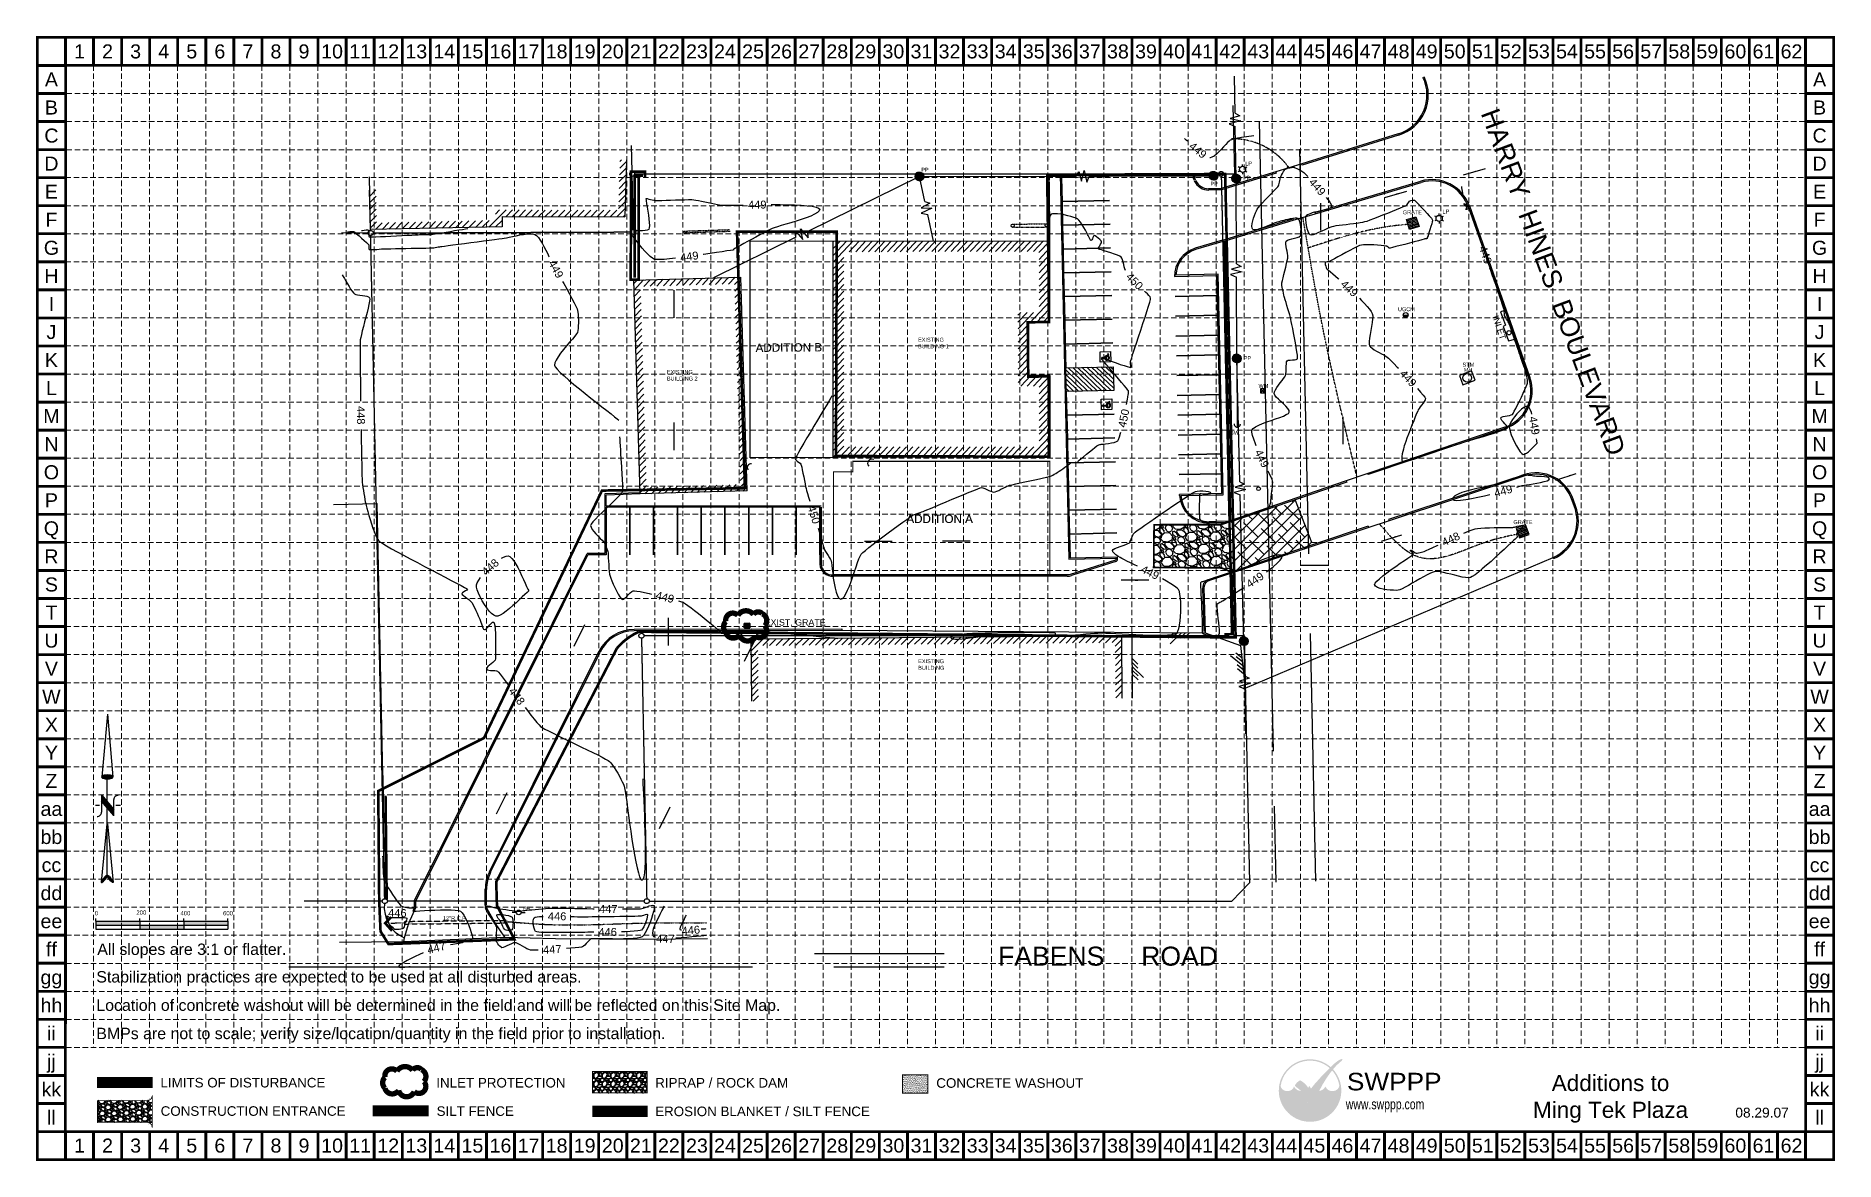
# Model space of a CAD drawing. Header units: inches. Extents: x -800 to 7376, y -156 to 4959.
import ezdxf
from ezdxf.enums import TextEntityAlignment as Align

# ---------------------------------------------------------------- set-up
doc = ezdxf.new("R2010")
doc.units = ezdxf.units.IN
doc.header["$MEASUREMENT"] = 0
for name, pattern in [('( Dashed )', [0.75, 0.5, -0.25]), ('ACAD_ISO02W100', [15, 12, -3]), ('CENTER2', [1.125, 0.75, -0.125, 0.125, -0.125]), ('DASHED2', [0.375, 0.25, -0.125]), ('DIVIDE', [1.25, 0.5, -0.25, 0, -0.25, 0, -0.25]), ('HIDDEN', [0.375, 0.25, -0.125])]:
    doc.linetypes.add(name, pattern=pattern)
for name, color, linetype in [('1', 7, 'Continuous'), ('1SILT', 200, '( Dashed )'), ('A-NOTE-192', 1, 'Continuous'), ('AREA', 6, 'Continuous'), ('BASE', 7, 'Continuous'), ('BUILDHATCH', 4, 'Continuous'), ('BUILDING', 3, 'Continuous'), ('CONT-MJR', 2, 'Continuous'), ('CONT-MNR', 7, 'Continuous'), ('GRID', 254, 'HIDDEN'), ('L-PAV', 8, 'Continuous'), ('LEGEND', 7, 'Continuous'), ('LIMITS OF DISTURBANCE', 1, '( Dashed )'), ('LOGO', 7, 'Continuous'), ('NARROW', 7, 'Continuous'), ('PAVEMENT', 1, 'Continuous'), ('PROPLINES', 4, 'CENTER2'), ('ROW-ADJ', 2, 'Continuous'), ('UTILITIES', 5, 'Continuous')]:
    doc.layers.add(name, color=color, linetype=linetype)
doc.layers.add('Level 10', color=7, linetype='Continuous', lineweight=0)
doc.styles.add("L200'", font='ARIAL.TTF', dxfattribs={"height": 0.001969})
doc.styles.add('LOGO1', font='ROCKEB.TTF', dxfattribs={"height": 25})
doc.styles.get("Standard").update_dxf_attribs({"font": 'ARIAL.TTF'})
pattern_1 = [(45.01639, (-55382.27, -57306.718), (-14.8534893, 14.8449943), [])]

msp = doc.modelspace()

# ---------------------------------------------------------------- texts
at = {"color": 7}
for s, p in [('200', (-343.6, 963.8)), ('0', (-533.1, 960.9)), ('400', (-143.4, 960.9)), ('600', (50.2, 960.9))]:
    msp.add_text(s, height=19.2, dxfattribs=at).set_placement(p)
at = {"insert": (6356.2, 235.2), "char_height": 73.237, "width": 765.142, "attachment_point": 2}
msp.add_mtext('Additions to \\PMing Tek Plaza', dxfattribs=at)
at = {"layer": '1', "color": 5, "ltscale": 50}
msp.add_text(' INLET', height=28.8, rotation=288.56629, dxfattribs=at).set_placement((5815.4, 3693.2))
msp.add_text('EXIST. GRATE', height=28.8, dxfattribs=at).set_placement((2511.8, 2278.3))
at = {"layer": 'A-NOTE-192', "color": 7}
for p in [(2470.4, 3522), (2470.9, 3522.2)]:
    msp.add_text('ADDITION B', height=37.8, rotation=0.48881, dxfattribs=at).set_placement(p)
at = {"layer": 'A-NOTE-192', "color": 253}
for s, p in [('EXISTING', (3208.9, 3568.8)), ('BUILDING 1', (3208.9, 3538.8)), ('EXISTING', (2067.2, 3422.1)), ('BUILDING 2', (2067.2, 3392.1)), ('EXISTING', (3209.4, 2107.2)), ('BUILDING ', (3209.4, 2077.2))]:
    msp.add_text(s, height=18, dxfattribs=at).set_placement(p)
at = {"layer": 'A-NOTE-192', "color": 7}
for p in [(3155.4, 2744.7), (3155.8, 2744.5), (3155.9, 2744.7), (3156.3, 2744.5)]:
    msp.add_text('ADDITION A', height=37.8, dxfattribs=at).set_placement(p)
at = {"layer": 'A-NOTE-192', "color": 7, "insert": (6136.8, 3855), "char_height": 86.4, "width": 2100, "attachment_point": 2, "rotation": 290.35194}
msp.add_mtext('HARRY  HINES  BOULEVARD', dxfattribs=at)
at = {"layer": 'A-NOTE-192', "color": 7, "insert": (4072.1, 818.3), "char_height": 86.4, "width": 1303.2, "attachment_point": 2}
msp.add_mtext('FABENS     ROAD', dxfattribs=at)
at = {"layer": 'BASE'}
for s, height, p in [('1', 63.8, (-602.4, 4888.6)), ('2', 63.8, (-474.9, 4888.6)), ('3', 63.8, (-347.3, 4888.6)), ('4', 63.8, (-219.8, 4888.6)), ('5', 63.8, (-92.2, 4888.6)), ('6', 63.8, (35.4, 4888.6)), ('7', 63.8, (162.9, 4888.6)), ('8', 63.8, (290.5, 4888.6)), ('9', 63.8, (418, 4888.6)), ('10', 63.78, (545.6, 4888.6)), ('11', 63.78, (673.2, 4888.6)), ('12', 63.78, (800.7, 4888.6)), ('13', 63.78, (928.3, 4888.6)), ('14', 63.78, (1055.8, 4888.6)), ('15', 63.78, (1183.4, 4888.6)), ('16', 63.78, (1311, 4888.6)), ('17', 63.78, (1438.5, 4888.6)), ('18', 63.78, (1566.1, 4888.6)), ('19', 63.78, (1693.6, 4888.6)), ('20', 63.78, (1821.2, 4888.6)), ('21', 63.78, (1948.8, 4888.6)), ('22', 63.78, (2076.3, 4888.6)), ('23', 63.78, (2203.9, 4888.6)), ('24', 63.78, (2331.4, 4888.6)), ('25', 63.78, (2459, 4888.6)), ('26', 63.78, (2586.6, 4888.6)), ('27', 63.78, (2714.1, 4888.6)), ('28', 63.78, (2841.7, 4888.6)), ('29', 63.78, (2969.2, 4888.6)), ('30', 63.78, (3096.8, 4888.6)), ('31', 63.78, (3224.4, 4888.6)), ('32', 63.78, (3351.9, 4888.6)), ('33', 63.78, (3479.5, 4888.6)), ('34', 63.78, (3607, 4888.6)), ('35', 63.78, (3734.6, 4888.6)), ('36', 63.78, (3862.2, 4888.6)), ('37', 63.78, (3989.7, 4888.6)), ('38', 63.78, (4117.3, 4888.6)), ('39', 63.78, (4244.8, 4888.6)), ('40', 63.78, (4372.4, 4888.6)), ('41', 63.78, (4500, 4888.6)), ('42', 63.78, (4627.5, 4888.6)), ('43', 63.78, (4755.1, 4888.6)), ('44', 63.78, (4882.6, 4888.6)), ('45', 63.78, (5010.2, 4888.6)), ('46', 63.78, (5137.8, 4888.6)), ('47', 63.78, (5265.3, 4888.6)), ('48', 63.78, (5392.9, 4888.6)), ('49', 63.78, (5520.4, 4888.6)), ('50', 63.78, (5648, 4888.6)), ('51', 63.78, (5775.6, 4888.6)), ('52', 63.78, (5903.1, 4888.6)), ('53', 63.78, (6030.7, 4888.6)), ('54', 63.78, (6158.2, 4888.6)), ('55', 63.78, (6285.8, 4888.6)), ('56', 63.78, (6413.4, 4888.6)), ('57', 63.78, (6540.9, 4888.6)), ('58', 63.78, (6668.5, 4888.6)), ('59', 63.78, (6796, 4888.6)), ('60', 63.78, (6923.6, 4888.6)), ('61', 63.78, (7051.2, 4888.6)), ('62', 63.78, (7178.7, 4888.6)), ('A', 63.8, (-730, 4761)), ('A', 63.8, (7306.3, 4761)), ('B', 63.8, (-730, 4633.5)), ('B', 63.8, (7306.3, 4633.5)), ('C', 63.8, (-730, 4505.9)), ('C', 63.8, (7306.3, 4505.9)), ('D', 63.8, (-730, 4378.4)), ('D', 63.8, (7306.3, 4378.4)), ('E', 63.8, (-730, 4250.8)), ('E', 63.8, (7306.3, 4250.8)), ('F', 63.8, (-730, 4123.2)), ('F', 63.8, (7306.3, 4123.2)), ('G', 63.8, (-730, 3995.7)), ('G', 63.8, (7306.3, 3995.7)), ('H', 63.8, (-730, 3868.1)), ('H', 63.8, (7306.3, 3868.1)), ('I', 63.8, (-730, 3740.6)), ('I', 63.8, (7306.3, 3740.6)), ('J', 63.8, (-730, 3613)), ('J', 63.8, (7306.3, 3613)), ('K', 63.8, (-730, 3485.4)), ('K', 63.8, (7306.3, 3485.4)), ('L', 63.8, (-730, 3357.9)), ('L', 63.8, (7306.3, 3357.9)), ('M', 63.8, (-730, 3230.3)), ('M', 63.8, (7306.3, 3230.3)), ('N', 63.8, (-730, 3102.8)), ('N', 63.8, (7306.3, 3102.8)), ('O', 63.8, (-730, 2975.2)), ('O', 63.8, (7306.3, 2975.2)), ('P', 63.8, (-730, 2847.6)), ('P', 63.8, (7306.3, 2847.6)), ('Q', 63.8, (-730, 2720.1)), ('Q', 63.8, (7306.3, 2720.1)), ('R', 63.8, (-730, 2592.5)), ('R', 63.8, (7306.3, 2592.5)), ('S', 63.8, (-730, 2465)), ('S', 63.8, (7306.3, 2465)), ('T', 63.8, (-730, 2337.4)), ('T', 63.8, (7306.3, 2337.4)), ('U', 63.8, (-730, 2209.8)), ('U', 63.8, (7306.3, 2209.8)), ('V', 63.8, (-730, 2082.3)), ('V', 63.8, (7306.3, 2082.3)), ('W', 63.8, (-730, 1954.7)), ('W', 63.8, (7306.3, 1954.7)), ('X', 63.8, (-730, 1827.2)), ('X', 63.8, (7306.3, 1827.2)), ('Y', 63.8, (-730, 1699.6)), ('Y', 63.8, (7306.3, 1699.6)), ('Z', 63.8, (-730, 1572)), ('Z', 63.8, (7306.3, 1572)), ('aa', 63.78, (-730, 1444.5)), ('aa', 63.78, (7306.3, 1444.5)), ('bb', 63.78, (-730, 1316.9)), ('bb', 63.78, (7306.3, 1316.9)), ('cc', 63.78, (-730, 1189.4)), ('cc', 63.78, (7306.3, 1189.4)), ('dd', 63.78, (-730, 1061.8)), ('dd', 63.78, (7306.3, 1061.8)), ('ee', 63.78, (-730, 934.2)), ('ee', 63.78, (7306.3, 934.2)), ('ff', 63.78, (-730, 806.7)), ('ff', 63.78, (7306.3, 806.7)), ('gg', 63.78, (-730, 679.1)), ('gg', 63.78, (7306.3, 679.1)), ('hh', 63.78, (-730, 551.6)), ('hh', 63.78, (7306.3, 551.6)), ('ii', 63.78, (-730, 424)), ('ii', 63.78, (7306.3, 424)), ('jj', 63.78, (-730, 296.4)), ('jj', 63.78, (7306.3, 296.4)), ('kk', 63.78, (-730, 168.9)), ('kk', 63.78, (7306.3, 168.9)), ('ll', 63.78, (-730, 41.3)), ('ll', 63.78, (7306.3, 41.3)), ('1', 63.8, (-602.4, -86.2)), ('2', 63.8, (-474.9, -86.2)), ('3', 63.8, (-347.3, -86.2)), ('4', 63.8, (-219.8, -86.2)), ('5', 63.8, (-92.2, -86.2)), ('6', 63.8, (35.4, -86.2)), ('7', 63.8, (162.9, -86.2)), ('8', 63.8, (290.5, -86.2)), ('9', 63.8, (418, -86.2)), ('10', 63.78, (545.6, -86.2)), ('11', 63.78, (673.2, -86.2)), ('12', 63.78, (800.7, -86.2)), ('13', 63.78, (928.3, -86.2)), ('14', 63.78, (1055.8, -86.2)), ('15', 63.78, (1183.4, -86.2)), ('16', 63.78, (1311, -86.2)), ('17', 63.78, (1438.5, -86.2)), ('18', 63.78, (1566.1, -86.2)), ('19', 63.78, (1693.6, -86.2)), ('20', 63.78, (1821.2, -86.2)), ('21', 63.78, (1948.8, -86.2)), ('22', 63.78, (2076.3, -86.2)), ('23', 63.78, (2203.9, -86.2)), ('24', 63.78, (2331.4, -86.2)), ('25', 63.78, (2459, -86.2)), ('26', 63.78, (2586.6, -86.2)), ('27', 63.78, (2714.1, -86.2)), ('28', 63.78, (2841.7, -86.2)), ('29', 63.78, (2969.2, -86.2)), ('30', 63.78, (3096.8, -86.2)), ('31', 63.78, (3224.4, -86.2)), ('32', 63.78, (3351.9, -86.2)), ('33', 63.78, (3479.5, -86.2)), ('34', 63.78, (3607, -86.2)), ('35', 63.78, (3734.6, -86.2)), ('36', 63.78, (3862.2, -86.2)), ('37', 63.78, (3989.7, -86.2)), ('38', 63.78, (4117.3, -86.2)), ('39', 63.78, (4244.8, -86.2)), ('40', 63.78, (4372.4, -86.2)), ('41', 63.78, (4500, -86.2)), ('42', 63.78, (4627.5, -86.2)), ('43', 63.78, (4755.1, -86.2)), ('44', 63.78, (4882.6, -86.2)), ('45', 63.78, (5010.2, -86.2)), ('46', 63.78, (5137.8, -86.2)), ('47', 63.78, (5265.3, -86.2)), ('48', 63.78, (5392.9, -86.2)), ('49', 63.78, (5520.4, -86.2)), ('50', 63.78, (5648, -86.2)), ('51', 63.78, (5775.6, -86.2)), ('52', 63.78, (5903.1, -86.2)), ('53', 63.78, (6030.7, -86.2)), ('54', 63.78, (6158.2, -86.2)), ('55', 63.78, (6285.8, -86.2)), ('56', 63.78, (6413.4, -86.2)), ('57', 63.78, (6540.9, -86.2)), ('58', 63.78, (6668.5, -86.2)), ('59', 63.78, (6796, -86.2)), ('60', 63.78, (6923.6, -86.2)), ('61', 63.78, (7051.2, -86.2)), ('62', 63.78, (7178.7, -86.2))]:
    msp.add_text(s, height=height, dxfattribs=at).set_placement(p, align=Align.MIDDLE_CENTER)
at = {"layer": 'BASE', "color": 7, "style": "L200'"}
for s, p in [('All slopes are 3:1 or flatter.', (-521.5, 780.7)), ('Stabilization practices are expected to be used at all disturbed areas.', (-525.9, 655.3)), ('Location of concrete washout will be determined in the field and will be reflected on this Site Map.', (-525.8, 526.3)), ('BMPs are not to scale; verify size/location/quantity in the field prior to installation.', (-526, 397.8))]:
    msp.add_text(s, height=51.731, dxfattribs=at).set_placement(p)
at = {"layer": 'BASE'}
msp.add_text('08.29.07', height=44.65, dxfattribs=at).set_placement((7044.8, 41.4), align=Align.CENTER)
at = {"layer": 'CONT-MJR', "color": 35, "char_height": 36, "attachment_point": 5}
for insert, rotation in [((4192.9, 3843.5, 5400), 314.61221), ((4143.7, 3220.8, 5400), 78.61915), ((2735.6, 2782.2, 5400), 286.95628)]:
    msp.add_mtext('{450}', dxfattribs=dict(at, insert=insert, rotation=rotation))
at = {"layer": 'CONT-MNR', "color": 35, "char_height": 36, "attachment_point": 5}
for s, insert, rotation in [('{449}', (4480.9, 4438.9, 5388), 320.57275), ('{449}', (5023.3, 4272.2, 5388), 311.41561), ('{449}', (2478, 4191.4, 5388), 1.00817), ('{449}', (1563.1, 3898.5, 5388), 299.09301), ('{449}', (2169.3, 3956.2, 5388), 7.73001), ('{449}', (5787.8, 3963.4, 5388), 288.86945), ('{449}', (5168.9, 3810.4, 5388), 316.93817), ('{449}', (5435.9, 3402.1, 5388), 313.18709), ('{448}', (676.5, 3234.6, 5376), 270.87456), ('{449}', (6009.8, 3187.5, 5388), 279.5382), ('{449}', (4772, 3037.5, 5388), 295.22302), ('{449}', (5868.5, 2890, 5388), 15.01754), ('{448}', (5630.4, 2671.2, 5376), 24.71976), ('{448}', (1264.6, 2544, 5376), 41.94682), ('{449}', (4263.3, 2519.4, 5388), 333.45655), ('{449}', (4740.2, 2485.5, 5388), 34.16075), ('{449}', (2058.6, 2407.1, 5388), 345.70675), ('{448}', (1385, 1956.6, 5376), 306.81588), ('{446}', (842.2, 971, 5352), 359.36438), ('{447}', (1800.9, 989.6, 5364), 358.9994), ('{446}', (1568.4, 956.2, 5352), 359.36438), ('{446}', (1798.1, 884.6, 5352), 0.802), ('{446}', (2176, 892.8, 5352), 4.41892), ('{447}', (1020.1, 813.2, 5364), 13.62039), ('{447}', (1546.4, 806, 5364), 3.35115), ('{447}', (2060.7, 854.1, 5364), 358.78232)]:
    msp.add_mtext(s, dxfattribs=dict(at, insert=insert, rotation=rotation))
at = {"layer": 'LEGEND', "style": "L200'"}
for s, height, p in [('LIMITS OF DISTURBANCE', 43.497, (-234.3, 178.2)), ('INLET PROTECTION', 43.497, (1019.3, 177.9)), ('RIPRAP / ROCK DAM', 43.497, (2014.2, 177.6)), ('CONCRETE WASHOUT', 43.497, (3291.8, 176.6)), ('CONSTRUCTION ENTRANCE', 43.497, (-233.4, 49.2)), ('SILT FENCE', 43.5, (1020.7, 48.9)), ('EROSION BLANKET / SILT FENCE', 43.497, (2014, 47.6))]:
    msp.add_text(s, height=height, dxfattribs=at).set_placement(p)
at = {"layer": 'UTILITIES', "color": 7}
for s, p in [('PP', (3223.2, 4341.5)), ('LP', (4696, 4369.7)), ('PP', (4537.7, 4277.7)), ('PP', (4687.2, 4304.9)), ('LP', (5592.4, 4151.6)), ('PP', (4689.4, 3485.4)), ('WM', (4756, 3358.9)), ('GW', (4624.6, 3145.6)), ('FH', (1412.6, 981.7))]:
    msp.add_text(s, height=18, dxfattribs=at).set_placement(p)
at = {"layer": 'UTILITIES'}
for s, p in [('GRATE', (5412.4, 4148)), ('UGCM', (5390, 3707.3)), ('STM', (5683.7, 3455.4)), ('MH', (5689.5, 3431.8)), ('GRATE', (5914.6, 2739.3)), ('12"R.C.P.', (1049.8, 938.6))]:
    msp.add_text(s, height=18, dxfattribs=at).set_placement(p)

# ---------------------------------------------------------------- blocks, each defined once
blk = doc.blocks.new('Handicp')
for p, q in [((0.05, 1.05, 0.5), (1.05, 1.05, 0.5)), ((0.05, 0.05, 0.5), (0.05, 1.05, 0.5)), ((1.05, 0.05, 0.5), (0.05, 0.05, 0.5)), ((0.34, 0.53, 0.5), (0.33, 0.59, 0.5)), ((0.38, 0.43, 0.5), (0.35, 0.88, 0.5)), ((0.38, 0.43, 0.5), (0.62, 0.43, 0.5)), ((0.43, 0.6, 0.5), (0.41, 0.77, 0.5)), ((0.58, 0.6, 0.5), (0.43, 0.6, 0.5)), ((0.44, 0.49, 0.5), (0.43, 0.55, 0.5)), ((0.43, 0.55, 0.5), (0.58, 0.55, 0.5)), ((0.44, 0.49, 0.5), (0.66, 0.49, 0.5)), ((0.58, 0.55, 0.5), (0.58, 0.6, 0.5)), ((0.62, 0.43, 0.5), (0.72, 0.22, 0.5)), ((0.62, 0.34, 0.5), (0.65, 0.27, 0.5)), ((0.66, 0.49, 0.5), (0.75, 0.29, 0.5)), ((0.72, 0.22, 0.5), (0.84, 0.26, 0.5)), ((0.75, 0.29, 0.5), (0.82, 0.31, 0.5)), ((0.82, 0.31, 0.5), (0.85, 0.26, 0.5)), ((1.05, 1.05, 0.5), (1.05, 0.05, 0.5))]:
    blk.add_line(p, q)
for centre, radius, start, end in [((0.46, 0.4, 0.5), 0.233, 122.7581, 327.6412), ((0.46, 0.4, 0.5), 0.177, 132.7073, 340.0993), ((0.42, 0.85, 0.5), 0.0833, 263.5207, 154.9863)]:
    blk.add_arc(centre, radius, start, end)
blk = doc.blocks.new('North Arrow')
at = {"layer": 'NARROW'}
for p, q in [((0, 0), (22.36, 2)), ((0, 0), (22.33, -2.02)), ((28.77, -2.09), (34.02, 2.32)), ((36.18, 2.33), (30.46, 2.33)), ((36.16, 2.32), (31.04, -2.09)), ((32.43, 3.06), (32.43, 4.63)), ((39.1, 0.01), (59.96, 2.11)), ((31.2, -0.05), (21.66, -0.05)), ((21.66, -0.05), (21.66, -0.05)), ((28.77, -2.09), (34.95, -2.09)), ((32.43, -4.26), (32.43, -2.8)), ((57.45, -0.05), (33.41, -0.05)), ((59.83, -2.14), (39.04, -0.01)), ((57.69, -0.03), (57.77, -0.01)), ((57.77, -0.05), (57.69, -0.03))]:
    blk.add_line(p, q, dxfattribs=at)
blk.add_lwpolyline([(22.36, -2.03), (22.59, -1.93, 0.091577), (22.87, -1.44, 0.048306), (23.03, -0.75), (23.07, -0.01), (23.01, 0.82, 0.048306), (22.87, 1.42, 0.091577), (22.59, 1.91), (22.36, 2.01), (22.14, 1.91, 0.091577), (21.86, 1.42, 0.048306), (21.72, 0.82), (21.66, -0.01), (21.72, -0.83, 0.048306), (21.86, -1.44, 0.091577), (22.14, -1.93)], format="xyb", close=True, dxfattribs=at)
for points in [[(57.46, -0.03), (57.44, 0.08, -0.066818), (57.67, 0.47, -0.03073), (58.01, 0.84), (58.52, 1.29), (59.07, 1.7, -0.03073), (59.5, 1.95, -0.066818), (59.93, 2.1), (60.04, 2.06)], [(60.04, 2.06), (60.05, 1.95, -0.066818), (59.82, 1.56, -0.03073), (59.43, 1.14), (58.97, 0.74), (58.42, 0.33, -0.03073), (57.99, 0.08, -0.036692), (57.76, -0.02)], [(57.46, -0.04), (57.44, -0.15, 0.066818), (57.67, -0.54, 0.03073), (58.01, -0.9), (58.52, -1.36), (59.07, -1.77, 0.03073), (59.5, -2.02, 0.066818), (59.93, -2.17), (60.04, -2.13)], [(60.04, -2.13), (60.05, -2.01, 0.066818), (59.82, -1.63, 0.03073), (59.43, -1.2), (58.97, -0.8), (58.42, -0.4, 0.03073), (57.99, -0.15, 0.036692), (57.76, -0.05)]]:
    blk.add_lwpolyline(points, format="xyb", dxfattribs=at)
for centre, start, end in [((30.46, 3.86), 178.8769, 270), ((34.95, -3.62), 358.8769, 90)]:
    blk.add_arc(centre, 1.53, start, end, dxfattribs=at)
for points in [[(23.03, -0.76), (21.67, -0.05), (23.07, -0.05), (21.72, 0.82)], [(23.07, -0.05), (21.72, 0.82), (23.02, 0.75), (21.85, 1.42)], [(23.02, 0.75), (21.85, 1.42), (22.87, 1.44), (22.14, 1.91)], [(22.87, 1.44), (22.14, 1.91), (22.59, 1.91), (22.36, 2)], [(31.05, -2.09), (36.15, 2.36), (28.75, -2.06), (34.01, 2.36)], [(57.44, 0.08), (57.7, -0.01), (57.5, 0.21), (57.77, -0.01)], [(57.45, -0.04), (57.69, -0.02), (57.44, 0.08), (57.7, -0.01)], [(57.5, 0.21), (57.77, -0.01), (57.6, 0.39), (57.94, 0.06)], [(57.6, 0.39), (57.94, 0.06), (57.68, 0.5), (58.07, 0.13)], [(57.68, 0.5), (58.07, 0.13), (57.84, 0.66), (58.29, 0.26)], [(57.84, 0.66), (58.29, 0.26), (58.03, 0.86), (58.52, 0.41)], [(58.03, 0.86), (58.52, 0.41), (58.26, 1.07), (58.73, 0.57)], [(58.26, 1.07), (58.73, 0.57), (58.52, 1.3), (59.05, 0.81)], [(58.52, 1.3), (59.05, 0.81), (58.7, 1.42), (59.26, 0.99)], [(59.26, 1), (58.69, 1.42), (59.45, 1.15), (59, 1.65)], [(59.45, 1.15), (59, 1.65), (59.62, 1.34), (59.28, 1.82)], [(59.62, 1.34), (59.28, 1.82), (59.81, 1.55), (59.49, 1.95)], [(59.81, 1.55), (59.49, 1.95), (59.93, 1.73), (59.69, 2.04)], [(59.93, 1.73), (59.69, 2.04), (60.05, 1.94), (59.93, 2.1)], [(60.05, 1.94), (59.93, 2.1), (60.04, 2.06)], [(22.87, -1.44), (21.72, -0.87), (23.03, -0.76), (21.67, -0.05)], [(22.58, -1.93), (21.86, -1.45), (22.87, -1.44), (21.72, -0.87)], [(22.36, -2.01), (22.14, -1.93), (22.58, -1.93), (21.86, -1.45)], [(57.44, -0.14), (57.69, -0.02), (57.45, -0.04), (57.69, -0.02)], [(57.46, -0.19), (57.7, -0.03), (57.44, -0.14), (57.69, -0.02)], [(57.53, -0.33), (57.76, -0.05), (57.46, -0.19), (57.7, -0.03)], [(57.63, -0.48), (57.9, -0.1), (57.53, -0.33), (57.76, -0.05)], [(57.78, -0.66), (58.09, -0.2), (57.63, -0.48), (57.9, -0.1)], [(57.97, -0.87), (58.34, -0.35), (57.78, -0.66), (58.09, -0.2)], [(58.24, -1.11), (58.61, -0.54), (57.97, -0.87), (58.34, -0.35)], [(58.61, -1.43), (58.93, -0.77), (58.24, -1.11), (58.61, -0.54)], [(58.91, -1.64), (59.2, -1), (58.61, -1.43), (58.93, -0.77)], [(59.12, -1.79), (59.57, -1.36), (58.92, -1.65), (59.2, -1.01)], [(59.35, -1.93), (59.81, -1.62), (59.12, -1.79), (59.57, -1.36)], [(59.54, -1.32), (59.41, -1.18), (59.21, -1.01)], [(59.58, -2.05), (59.93, -1.79), (59.35, -1.93), (59.81, -1.62)], [(59.78, -2.13), (60.05, -2.01), (59.58, -2.05), (59.93, -1.79)], [(59.92, -2.17), (60.04, -2.13), (59.78, -2.13), (60.05, -2.01)]]:
    blk.add_solid(points, dxfattribs=at)
blk = doc.blocks.new('new logo')
at = {"layer": 'LOGO'}
h = blk.add_hatch(color=170, dxfattribs=at)
h.paths.add_polyline_path([(67.4, 44.1), (66.8, 44.7), (66.3, 45.2), (66, 45.8), (65.5, 46.4), (65.1, 47.2), (64.7, 47.9), (64.4, 48.5), (64.2, 49), (63.9, 49.6), (63.7, 50.1), (63.3, 51), (62.9, 52), (62.6, 52.8), (62.4, 53.3), (62.2, 53.7), (62.1, 54.2), (61.9, 54.7), (61.7, 55.2), (61.5, 55.7), (61.3, 56.3), (61, 56.8), (60.8, 57.4), (60.5, 57.9), (60.2, 58.5), (60, 59.1), (59.7, 59.6), (59.3, 60.2), (59, 60.8), (58.7, 61.3), (58.3, 61.9), (58, 62.4), (57.6, 62.9), (57.3, 63.4), (56.9, 63.9), (56.6, 64.3), (56.3, 64.7), (55.9, 65.1), (55.6, 65.5), (55.2, 65.9), (54.9, 66.2), (54, 66.2), (52.9, 66.3), (52, 66.5), (51.5, 66.6), (50.9, 66.8), (50.3, 67), (49.4, 67.4), (48.3, 67.9), (47.3, 68.6), (46.5, 69.3), (45.7, 70), (45, 70.8), (44.4, 71.5), (44, 72.2), (43.6, 72.7), (43.4, 72.9), (43.2, 73.2), (43.1, 73.4), (43, 73.5), (42.8, 73.7), (42.7, 73.7), (42.7, 73.8), (42.6, 73.8), (42.5, 73.7), (42.5, 73.6), (42.4, 73.5), (42.4, 73.4), (42.3, 73.2), (42.2, 72.8), (42, 72.1), (41.7, 71.5), (41.4, 70.9), (41, 70.3), (40.5, 69.8), (40, 69.2), (39.4, 68.7), (38.8, 68.2), (38.1, 67.7), (37.3, 67.3), (36.5, 66.9), (35.7, 66.6), (34.9, 66.3), (34, 66.1), (33, 66), (31.9, 65.9), (30.8, 65.9), (29.6, 65.9), (28.6, 66), (27.6, 66.1), (26.7, 66.4), (25.8, 66.7), (25, 67.1), (24.1, 67.6), (23.2, 68.2), (22.4, 68.9), (21.8, 69.5), (21.4, 69.9), (21, 70.4), (20.6, 70.9), (20.2, 71.5), (19.9, 72.1), (19.5, 72.9), (19.2, 73.8), (18.9, 74.8, -0.595729), (106.3, 106.8), (107, 107.5), (107.5, 108), (108.1, 108.6, 37.93689), (112.3, 104.5), (112.1, 104.2), (111.6, 103.7), (111.1, 103.1), (110.6, 102.5, -0.146449), (123.6, 75), (123.3, 74.5), (123.1, 74), (122.9, 73.5), (122.8, 73.1), (122.5, 72.4), (122.2, 71.7), (121.9, 71.1), (121.5, 70.5), (121.1, 70), (120.7, 69.5), (120.2, 69), (119.6, 68.6), (119, 68.1), (118.4, 67.7), (117.8, 67.4), (117.1, 67), (116.5, 66.7), (115.8, 66.5), (115, 66.3), (114.3, 66.1), (113.5, 66), (112.7, 65.9), (111.9, 65.8), (111.1, 65.8), (110.3, 65.8), (109.4, 65.9), (108.6, 66), (107.7, 66.2), (106.8, 66.4), (105.9, 66.7), (105.1, 67.1), (104.3, 67.5), (103.5, 68), (102.8, 68.6), (102.1, 69.3), (101.4, 70), (100.8, 70.7), (100.2, 71.4), (99.8, 72), (99.5, 72.5), (99.4, 72.8), (99.3, 73), (99.1, 73.2), (99, 73.4), (98.9, 73.5), (98.8, 73.6), (98.7, 73.6), (98.6, 73.6), (98.5, 73.5), (98.4, 73.4), (98.4, 73.3), (98.3, 73.2), (98.2, 73), (98.1, 72.8), (97.8, 72.4), (97.4, 71.8), (96.9, 71.1), (96.4, 70.5), (95.9, 70.1), (95.4, 69.6), (94.8, 69.1), (94.2, 68.6), (93.5, 68.2), (92.8, 67.7), (91.9, 67.3), (91, 66.9), (90.1, 66.6), (89.4, 66.4), (88.6, 66.2), (87.8, 66.1), (87.6, 65.6), (87.4, 65.1), (87.1, 64.4), (86.9, 63.8), (86.6, 63), (86.3, 62.2), (85.9, 61.3), (85.6, 60.4), (85.3, 59.5), (84.9, 58.6), (84.6, 57.7), (84.2, 56.7), (83.9, 55.8), (83.5, 54.9), (83.2, 54), (82.9, 53.2), (82.6, 52.4), (82.3, 51.6), (82.1, 51), (81.9, 50.3), (81.6, 49.8), (81.3, 48.9), (80.9, 48.1), (80.5, 47.3), (80.1, 46.6), (79.6, 45.9), (79.1, 45.4), (78.6, 44.8), (78.1, 44.3), (77.6, 43.9), (77, 43.5), (76.5, 43.1), (75.9, 42.8), (75.3, 42.6), (74.6, 42.3), (73.7, 42.1), (73, 41.9), (72.2, 41.9), (71.6, 42), (70.9, 42.2), (70.1, 42.5), (69.4, 42.8), (68.7, 43.1), (68, 43.5)])
h.paths.add_polyline_path([(71.8, 72), (70.7, 73.9), (70.1, 75.2), (69.7, 74.3), (68.7, 72.6), (67.9, 71.7), (67.9, 71.5), (68.1, 71.2), (68.3, 71), (68.4, 70.8), (68.5, 70.6), (68.7, 70.4), (68.8, 70.2), (68.9, 70.1), (69, 70), (69.1, 69.8), (69.3, 69.7), (69.4, 69.7), (69.5, 69.6), (69.6, 69.5), (69.7, 69.5), (69.8, 69.4), (69.9, 69.4), (70.1, 69.3), (70.2, 69.3), (70.3, 69.2), (70.4, 69.2), (70.5, 69.2), (70.6, 69.2), (70.8, 69.2), (70.9, 69.2), (71, 69.2), (71.1, 69.2), (71.2, 69.2), (71.3, 69.2), (71.4, 69.2), (71.5, 69.2), (71.6, 69.2), (71.7, 69.3), (71.8, 69.3), (71.9, 69.3), (72, 69.4), (72.1, 69.5), (72.2, 69.5), (72.3, 69.6), (72.5, 69.6), (72.6, 69.7), (72.7, 69.8), (72.8, 69.9), (72.9, 70), (73, 70.1), (73.1, 70.2), (73.2, 70.3), (73.3, 70.4), (72.5, 71.1)], flags=17)
blk.add_hatch(color=240, dxfattribs=at).paths.add_polyline_path([(117.7, 117.3), (118.9, 118.2), (119.8, 118.9), (120.6, 119.5), (121.3, 119.9), (121.9, 120.3), (122.4, 120.6), (122.8, 120.9), (123.1, 121.1), (123.4, 121.3), (123.7, 121.4), (124, 121.6), (124.2, 121.7), (124.4, 121.8), (124.6, 121.9), (124.8, 121.9), (125, 122), (125.2, 122.1), (125.4, 122.2), (125.6, 122.2), (125.8, 122.3), (125.9, 122.4), (126.1, 122.4), (126.3, 122.5), (126.4, 122.5), (126.6, 122.6), (126.7, 122.6), (126.8, 122.7), (126.9, 122.7), (127.1, 122.7), (127.2, 122.8), (127.3, 122.8), (127.4, 122.8), (127.5, 122.8), (127.6, 122.8), (127.7, 122.8), (127.8, 122.8), (127.9, 122.8), (128, 122.8), (128.1, 122.8), (128.1, 122.8), (128.2, 122.8), (128.3, 122.8), (128.4, 122.8), (128.4, 122.7), (128.5, 122.7), (128.5, 122.7), (128.6, 122.7), (128.6, 122.6), (128.7, 122.6), (128.7, 122.6), (128.7, 122.5), (128.7, 122.5), (128.8, 122.4), (128.8, 122.4), (128.8, 122.3), (128.8, 122.3), (128.8, 122.2), (128.8, 122.1), (128.8, 122.1), (128.8, 122), (128.8, 121.9), (128.8, 121.8), (128.8, 121.8), (128.8, 121.7), (128.8, 121.6), (128.7, 121.5), (128.7, 121.4), (128.7, 121.3), (128.6, 121.3), (128.6, 121.2), (128.5, 121.1), (128.4, 121), (128.4, 120.8), (128.3, 120.7), (128.2, 120.6), (128.1, 120.4), (128, 120.3), (127.8, 120.1), (127.7, 120), (127.6, 119.8), (127.4, 119.6), (127.3, 119.4), (127.1, 119.2), (126.8, 119), (126.6, 118.8), (126.3, 118.5), (125.9, 118.2), (125.5, 117.9), (125.1, 117.5), (124.6, 117), (124, 116.6), (123.5, 116.1), (122.9, 115.6), (122.3, 115.1), (121.7, 114.5), (121.1, 114), (120.6, 113.5), (120, 113), (119.5, 112.5), (119, 112), (118.5, 111.5), (118, 111), (117.5, 110.5), (117, 109.9), (116.5, 109.4), (116, 108.8), (115.5, 108.3), (115, 107.7), (114.5, 107.1), (114, 106.6), (113.5, 106), (113, 105.4), (112.5, 104.8), (112.1, 104.2), (111.6, 103.7), (111.1, 103.1), (110.6, 102.4), (110.1, 101.8), (109.6, 101.1), (109, 100.4), (108.5, 99.7), (107.9, 98.9), (107.3, 98.1), (106.7, 97.3), (106, 96.4), (105.4, 95.6), (104.8, 94.7), (104.2, 93.9), (103.6, 93.1), (103.1, 92.3), (102.5, 91.5), (102, 90.6), (101.4, 89.8), (100.9, 89), (100.3, 88.2), (99.8, 87.3), (99.2, 86.5), (98.6, 85.6), (98.1, 84.7), (97.5, 83.8), (96.9, 82.9), (96.4, 82), (95.9, 81.1), (95.4, 80.3), (94.9, 79.5), (94.5, 78.7), (94, 78), (93.6, 77.2), (93.2, 76.5), (92.8, 75.8), (92.4, 75), (92, 74.3), (91.6, 73.5), (91.2, 72.8), (90.8, 72), (90.4, 71.3), (90, 70.6), (89.6, 69.9), (89.3, 69.3), (89, 68.7), (88.8, 68.2), (88.5, 67.7), (88.3, 67.3), (88.1, 66.9), (88, 66.5), (87.8, 66.1), (87.6, 65.6), (87.4, 65.1), (87.1, 64.4), (86.9, 63.8), (86.6, 63), (86.3, 62.2), (85.9, 61.3), (85.6, 60.4), (85.3, 59.5), (84.9, 58.6), (84.6, 57.7), (84.2, 56.7), (83.9, 55.8), (83.5, 54.9), (83.2, 54), (82.9, 53.2), (82.6, 52.4), (82.3, 51.6), (82.1, 51), (81.9, 50.3), (81.6, 49.8), (81.4, 49.2), (81.2, 48.7), (81, 48.3), (80.8, 47.9), (80.6, 47.5), (80.4, 47.1), (80.2, 46.7), (80, 46.4), (79.7, 46.1), (79.5, 45.8), (79.2, 45.5), (79, 45.2), (78.7, 44.9), (78.5, 44.7), (78.2, 44.4), (78, 44.2), (77.7, 44), (77.4, 43.8), (77.2, 43.6), (76.9, 43.4), (76.6, 43.2), (76.3, 43), (76, 42.9), (75.7, 42.7), (75.5, 42.6), (75.2, 42.5), (74.9, 42.4), (74.6, 42.3), (74.3, 42.2), (74, 42.1), (73.8, 42.1), (73.5, 42), (73.2, 42), (73, 41.9), (72.7, 41.9), (72.5, 41.9), (72.2, 41.9), (72, 42), (71.8, 42), (71.5, 42.1), (71.3, 42.1), (71.1, 42.2), (70.8, 42.2), (70.6, 42.3), (70.4, 42.4), (70.1, 42.5), (69.9, 42.6), (69.6, 42.7), (69.4, 42.8), (69.2, 42.9), (68.9, 43), (68.7, 43.1), (68.5, 43.2), (68.2, 43.4), (68, 43.6), (67.8, 43.7), (67.6, 43.9), (67.4, 44.1), (67.2, 44.3), (67, 44.5), (66.8, 44.7), (66.6, 44.9), (66.5, 45.1), (66.3, 45.4), (66.1, 45.6), (65.9, 45.9), (65.7, 46.2), (65.4, 46.6), (65.2, 47), (65, 47.4), (64.7, 47.9), (64.4, 48.5), (64.2, 49), (63.9, 49.6), (63.7, 50.1), (63.4, 50.7), (63.2, 51.3), (63, 51.8), (62.8, 52.3), (62.6, 52.8), (62.4, 53.3), (62.2, 53.7), (62.1, 54.2), (61.9, 54.7), (61.7, 55.2), (61.5, 55.7), (61.3, 56.3), (61, 56.8), (60.8, 57.4), (60.5, 57.9), (60.2, 58.5), (60, 59.1), (59.7, 59.6), (59.3, 60.2), (59, 60.8), (58.7, 61.3), (58.3, 61.9), (58, 62.4), (57.6, 62.9), (57.3, 63.4), (56.9, 63.9), (56.6, 64.3), (56.3, 64.7), (55.9, 65.1), (55.6, 65.5), (55.2, 65.9), (54.9, 66.3), (54.5, 66.6), (54.1, 67), (53.7, 67.4), (53.3, 67.8), (52.8, 68.1), (52.4, 68.5), (51.9, 68.9), (51.4, 69.3), (50.9, 69.7), (50.5, 70), (50, 70.4), (49.5, 70.8), (49.1, 71.1), (48.7, 71.5), (48.2, 71.8), (47.8, 72.1), (47.5, 72.4), (47.1, 72.7), (46.8, 72.9), (46.6, 73.1), (46.3, 73.3), (46.1, 73.5), (45.9, 73.6), (45.7, 73.8), (45.6, 73.9), (45.5, 74), (45.3, 74.2), (45.2, 74.3), (45.1, 74.4), (45, 74.6), (45, 74.7), (44.9, 74.8), (44.8, 75), (44.8, 75.1), (44.8, 75.2), (44.7, 75.4), (44.7, 75.5), (44.7, 75.7), (44.7, 75.8), (44.7, 76), (44.7, 76.1), (44.7, 76.3), (44.8, 76.4), (44.8, 76.6), (44.9, 76.7), (44.9, 76.9), (45, 77.1), (45.1, 77.2), (45.2, 77.4), (45.3, 77.6), (45.4, 77.8), (45.6, 78), (45.7, 78.2), (45.9, 78.5), (46.1, 78.7), (46.3, 79), (46.6, 79.3), (46.8, 79.5), (47.1, 79.8), (47.3, 80.1), (47.6, 80.4), (47.9, 80.7), (48.2, 81), (48.5, 81.3), (48.8, 81.6), (49.2, 81.9), (49.5, 82.2), (49.8, 82.5), (50.1, 82.7), (50.4, 83), (50.7, 83.2), (51, 83.4), (51.2, 83.6), (51.5, 83.8), (51.7, 83.9), (51.9, 84.1), (52.1, 84.2), (52.2, 84.3), (52.4, 84.4), (52.5, 84.5), (52.7, 84.5), (52.8, 84.6), (53, 84.6), (53.1, 84.6), (53.2, 84.7), (53.3, 84.7), (53.5, 84.7), (53.6, 84.7), (53.7, 84.7), (53.8, 84.7), (54, 84.7), (54.1, 84.6), (54.2, 84.6), (54.3, 84.5), (54.5, 84.5), (54.6, 84.4), (54.7, 84.4), (54.9, 84.3), (55, 84.2), (55.2, 84.1), (55.3, 84.1), (55.5, 84), (55.7, 83.9), (55.9, 83.7), (56.1, 83.6), (56.4, 83.4), (56.7, 83.2), (57, 83), (57.3, 82.8), (57.7, 82.5), (58, 82.3), (58.4, 82), (58.8, 81.7), (59.2, 81.4), (59.6, 81.1), (60, 80.8), (60.4, 80.5), (60.8, 80.2), (61.2, 79.9), (61.5, 79.6), (61.9, 79.3), (62.3, 78.9), (62.6, 78.6), (63, 78.3), (63.3, 77.9), (63.7, 77.5), (64, 77.2), (64.3, 76.8), (64.6, 76.4), (64.9, 76), (65.2, 75.6), (65.5, 75.2), (65.8, 74.8), (66.1, 74.4), (66.4, 74), (66.7, 73.6), (66.9, 73.2), (67.2, 72.8), (67.4, 72.5), (67.6, 72.1), (67.8, 71.8), (67.9, 71.5), (68.1, 71.2), (68.3, 71), (68.4, 70.8), (68.5, 70.6), (68.7, 70.4), (68.8, 70.2), (68.9, 70.1), (69, 70), (69.1, 69.8), (69.3, 69.7), (69.4, 69.7), (69.5, 69.6), (69.6, 69.5), (69.7, 69.5), (69.8, 69.4), (69.9, 69.4), (70.1, 69.3), (70.2, 69.3), (70.3, 69.2), (70.4, 69.2), (70.5, 69.2), (70.6, 69.2), (70.8, 69.2), (70.9, 69.2), (71, 69.2), (71.1, 69.2), (71.2, 69.2), (71.3, 69.2), (71.4, 69.2), (71.5, 69.2), (71.6, 69.2), (71.7, 69.3), (71.8, 69.3), (71.9, 69.3), (72, 69.4), (72.1, 69.5), (72.2, 69.5), (72.3, 69.6), (72.5, 69.6), (72.6, 69.7), (72.7, 69.8), (72.8, 69.9), (72.9, 70), (73, 70.1), (73.1, 70.2), (73.2, 70.3), (73.3, 70.5), (73.5, 70.6), (73.6, 70.8), (73.7, 70.9), (73.9, 71.1), (74, 71.3), (74.2, 71.5), (74.3, 71.8), (74.5, 72), (74.7, 72.3), (74.9, 72.6), (75.1, 72.8), (75.3, 73.1), (75.6, 73.5), (75.8, 73.8), (76.1, 74.1), (76.4, 74.5), (76.7, 74.9), (77, 75.3), (77.3, 75.7), (77.7, 76.1), (78, 76.5), (78.4, 77), (78.8, 77.4), (79.2, 77.9), (79.6, 78.4), (80, 78.9), (80.5, 79.5), (81, 80), (81.5, 80.6), (82, 81.1), (82.5, 81.7), (83, 82.3), (83.6, 82.9), (84.1, 83.5), (84.7, 84.1), (85.2, 84.7), (85.7, 85.3), (86.2, 85.8), (86.7, 86.4), (87.2, 86.9), (87.7, 87.4), (88.1, 87.9), (88.6, 88.5), (89.1, 89), (89.5, 89.5), (90, 90.1), (90.5, 90.6), (91, 91.2), (91.5, 91.7), (92.1, 92.3), (92.6, 92.9), (93.2, 93.5), (93.8, 94.1), (94.4, 94.8), (95, 95.4), (95.6, 96), (96.3, 96.7), (96.9, 97.3), (97.6, 98), (98.2, 98.6), (98.8, 99.2), (99.4, 99.8), (100, 100.3), (100.5, 100.9), (101.1, 101.4), (101.6, 102), (102.1, 102.5), (102.7, 103.1), (103.2, 103.6), (103.7, 104.1), (104.2, 104.7), (104.8, 105.2), (105.3, 105.8), (105.9, 106.3), (106.4, 106.9), (107, 107.5), (107.5, 108), (108.1, 108.6), (108.7, 109.2), (109.3, 109.8), (109.9, 110.3), (110.4, 110.9), (111, 111.5), (111.6, 112), (112.2, 112.6), (112.8, 113.1), (113.4, 113.6), (114, 114.2), (114.6, 114.7), (115.3, 115.3), (116, 115.9), (116.8, 116.6)])
at = {"layer": 'LOGO', "style": 'LOGO1'}
for s, height, width, p in [('SWPPP', 31.32, 1.115, (137, 67)), ('www.swppp.com', 18.112, 0.77, (135, 33.4))]:
    blk.add_text(s, height=height, dxfattribs=dict(at, width=width)).set_placement(p)

# ---------------------------------------------------------------- hatches: boundary and pattern name
h = msp.add_hatch(color=7)
h.paths.add_polyline_path([(-327.8, 916.5), (-327.8, 934.6), (-527.8, 934.6), (-527.8, 916.5)])
h.paths.add_polyline_path([(-327.8, 916.5), (-327.8, 898.5), (-127.8, 898.5), (-127.8, 916.5)])
h.paths.add_polyline_path([(-127.8, 934.6), (-127.8, 916.5), (72.2, 916.5), (72.2, 934.6)])
at = {"layer": 'BASE'}
h = msp.add_hatch(dxfattribs=at)
h.set_pattern_fill('AR-SAND', color=30, scale=3.364319, style=0)
h.set_pattern_definition([(37.5, (5984.6356, -100.591), (-0.21193, 6.48245), [0, -5.113765, 0, -5.719342, 0, -5.467018]), (7.5, (5984.636, -100.591), (5.954093, 9.4946), [0, -2.7587415, 0, -4.609117, 0, -1.766267]), (327.5, (5980.4975, -100.591), (10.476966, 0.019039), [0, -1.682159, 0, -6.055774, 0, -7.90615]), (317.5, (5980.4975, -100.591), (10.11357, 2.95278), [0, -0.84108, 0, -3.969896, 0, -4.541831])])
h.paths.add_polyline_path([(3252.9, 151.7), (3252.9, 235.8), (3137.7, 235.8), (3137.7, 151.7)])
at = {"layer": 'BUILDHATCH'}
h = msp.add_hatch(dxfattribs=at)
h.set_pattern_fill('U', color=253, scale=21, angle=45.01639, style=0, pattern_type=0)
h.set_pattern_definition(pattern_1)
h.paths.add_polyline_path([(1318.1, 4138), (1876.4, 4136.1), (1883.8, 4395.5), (1853.8, 4396.4), (1847.2, 4166.2), (1287.4, 4168.1), (1288.4, 4120.6), (748.2, 4109), (744.6, 4258.7), (714.6, 4258), (718.8, 4078.4), (1319.1, 4091.2)])
h = msp.add_hatch(dxfattribs=at)
h.set_pattern_fill('_U', color=253, scale=21, angle=46.67056, style=0, pattern_type=0)
h.set_pattern_definition([(46.6706, (3315.494, 3534.588), (-15.2758, 14.41004), [])])
h.paths.add_polyline_path([(3758.5, 3978.5), (2871, 3977.9), (2871.1, 3090.6), (3759.9, 3091.1), (3759.5, 3366.5), (3663.5, 3366.4), (3663, 3701.9), (3759, 3702.1)], flags=16)
h.paths.add_polyline_path([(3806.5, 4026.6), (2823, 4025.8), (2823.1, 3042.6), (3808, 3043.1), (3807.4, 3414.6), (3711.4, 3414.5), (3711, 3654), (3807, 3654.2)])
h = msp.add_hatch(dxfattribs=at)
h.set_pattern_fill('_U', color=253, scale=21, angle=46.67056, style=0, pattern_type=0)
h.set_pattern_definition([(46.670556, (-55382.27, -57306.718), (-15.2758246, 14.4100376), [])])
h.paths.add_polyline_path([(2403.7, 3862.6), (1916.7, 3848.6), (1945.5, 2876.3), (2432.5, 2890.3)])
h.paths.add_polyline_path([(2401.6, 2919.4), (1974.6, 2907.1), (1947.5, 3819.5), (2374.6, 3831.7)], flags=16)
h.paths.add_polyline_path([(2152.7, 2918.9), (2225.1, 2921), (2224.2, 2953.1), (2151.8, 2951)], flags=8)
h.paths.add_polyline_path([(2122.1, 3785.2), (2194.5, 3787.3), (2193.6, 3819.4), (2121.2, 3817.4)], flags=8)
h.paths.add_polyline_path([(2346, 3405.8), (2347.9, 3340.3), (2380.1, 3341.2), (2378.1, 3406.8)], flags=8)
h.paths.add_polyline_path([(1965, 3400.5), (1967, 3335), (1999.1, 3336), (1997.2, 3401.5)], flags=8)
h = msp.add_hatch(dxfattribs=at)
h.set_pattern_fill('U', color=253, scale=21, angle=45.01639, style=0, pattern_type=0)
h.set_pattern_definition(pattern_1)
h.paths.add_polyline_path([(2481, 2186.8), (4105.1, 2200.6), (4107.2, 1948), (4137.2, 1948.2), (4134.8, 2230.8), (2450.8, 2216.5), (2453.2, 1933.9), (2483.2, 1934.2)])
at = {"layer": 'L-PAV'}
h = msp.add_hatch(dxfattribs=at)
h.set_pattern_fill('ANSI31', scale=120, style=0)
h.set_pattern_definition([(316.283, (3989.341, 3398.629), (10.3665, 10.8414), [])])
h.paths.add_polyline_path([(3882.6, 3342.2), (3880.2, 3450.2), (4096.1, 3455), (4098.5, 3347.1)])
at = {"layer": 'LEGEND'}
h = msp.add_hatch(dxfattribs=at)
h.set_pattern_fill('GRAVEL', color=4, scale=78.591753, angle=-43.93426, style=0)
h.set_pattern_definition([(184.078545, (-105721.7353, -45000.42), (-943.53985502, -73.1351289), [10.57342, -1046.770476]), (141.0354448, (-105732.282, -45001.172), (733.69050451, -597.75791314), [18.14432, -1796.287215]), (88.576145, (-105746.39, -44989.762), (-33.85779476, -1167.8597307), [12.793794, -1266.58721]), (223.339445, (-105782.095, -44982.645), (1147.18682076, 1077.40639939), [16.522973, -1635.77401]), (248.899445, (-105794.112, -44993.985), (371.36947196, 951.80930531), [16.202083, -1604.008404]), (313.339445, (-105799.945, -45009.1006), (-1077.40639939, 1147.18682076), [16.522973, -1635.77401]), (353.7599448, (-105788.605, -45021.1178), (-1281.05320623, 142.91676467), [21.850787, -2163.226137]), (28.3210448, (-105766.8836, -45023.4928), (1595.82716166, 863.421859296), [20.62939, -2042.310525]), (77.495345, (-105748.7235, -45013.706), (256.10865218, 1171.99445716), [16.57893, -1641.31591]), (131.302145, (-105745.134, -44997.5203), (568.0356258, -656.42099166), [18.92741, -927.44265]), (178.4631448, (-105757.6265, -44983.3013), (-1278.98602639, 31.790373865), [24.477244, -2423.248996]), (94.879845, (-105726.6094, -45037.195), (-69.0007267, 721.28729815), [8.35438, -827.08735]), (127.534945, (-105727.32, -45028.871), (626.69863758, -822.07758195), [15.89416, -1573.52565]), (181.065745, (-105737.004, -45016.267), (-54.52953, -56.596801), [11.114524, -100.030955]), (159.264345, (-105734.422, -45005.658), (392.0430011, -159.4539041), [5.98539, -592.55156]), (247.867145, (-105740.02, -45003.539), (106.991773, 224.3198746), [8.46457, -414.76499]), (347.029545, (-105743.209, -45011.38), (278.8493998, -50.3947207), [13.747977, -444.516763]), (117.630845, (-105729.811, -45014.466), (58.664167, -165.655742), [9.94115, -238.58782]), (332.455245, (-105772.8456, -44971.912), (729.55610275, -375.50530389), [13.92646, -1378.722943]), (26.411945, (-105760.4977, -44978.3523), (-826.21161843, -404.44695361), [11.68353, -1156.666896]), (249.264345, (-105718.905, -45003.146), (159.4539041, 392.0430011), [11.970703, -586.56625]), (299.676245, (-105723.144, -45014.342), (-402.37982395, 715.08518204), [13.92646, -1378.722943]), (295.509745, (-105806.654, -45007.002), (-173.92521756, 385.8410033), [13.42976, -658.058494]), (250.840845, (-105800.87, -45019.1227), (316.84134458, 895.2119521), [11.25261, -1114.010043]), (22.867145, (-105772.869, -45060.289), (385.84118965, 173.9248073), [11.970703, -586.56625]), (333.419745, (-105761.839, -45055.637), (-953.87605432, 482.4969457), [13.174414, -1304.263466]), (25.509745, (-105800.601, -45033.569), (-385.8410033, -173.92521756), [6.71488, -664.773374]), (57.375645, (-105776.265, -45057.017), (161.5214404, 280.9165613), [4.007393, -396.73345]), (122.029545, (-105774.104, -45053.642), (115.2609762, -220.1852406), [16.202083, -307.839967]), (142.074745, (-105782.697, -45039.906), (620.49729992, -488.69836424), [15.014954, -1486.478367]), (259.755845, (-105748.116, -45016.474), (52.462141, 167.723128), [11.33466, -272.031914]), (309.2229448, (-105750.132, -45027.6278), (853.085829525, -1040.19569509), [19.78893, -1959.100877]), (17.011145, (-105737.619, -45042.958), (-608.09374424, -178.0594583), [8.09149, -801.06012]), (46.065745, (-105729.88, -45040.59), (-2.06727, 111.126296), [4.715505, -73.87625]), (76.322145, (-105782.193, -45037.1174), (-155.3198739, -614.29539666), [10.91828, -1080.91325]), (4.078545, (-105779.6115, -45026.509), (943.53985502, 73.1351289), [21.14684, -1036.197056]), (316.065745, (-105758.52, -45025.005), (111.126296, 2.06727), [20.433856, -58.157897]), (281.370545, (-105743.803, -45039.1824), (-184.26045837, 941.47278455), [12.426456, -1230.218246]), (210.120345, (-105741.353, -45051.365), (-274.7148338, -171.8576365), [11.443116, -560.71349]), (163.7117448, (-105751.251, -45057.1073), (-1620.63420034, 470.09222976), [18.631354, -1844.507107]), (131.4918448, (-105769.1346, -45051.8817), (-681.228993386, 765.48018011), [19.710733, -1951.360454])])
edge = h.paths.add_edge_path()
edge.add_line((4632.4, 2518.1), (4625.7, 2752.4))
edge.add_arc((4546.7, 2908.8), 175.2, 281.33906, 296.77821, ccw=False)
edge.add_line((4581.2, 2737), (4281.6, 2736.7))
edge.add_line((4281.6, 2736.7), (4279.8, 2542.4))
edge.add_line((4279.8, 2542.4), (4581.1, 2540.5))
edge.add_arc((4563.9, 2431.3), 110.5, 51.7176, 81.062, ccw=False)
at = {"layer": 'LEGEND', "linetype": 'ACAD_ISO02W100'}
h = msp.add_hatch(dxfattribs=at)
h.set_pattern_fill('GRAVEL', color=240, scale=38.870349, style=0)
h.set_pattern_definition([(228.0128, (-1036.2905, -1809.2306), (-310.9627196, -349.833189), [5.22946, -517.7176]), (184.9697, (-1039.7888, -1813.1176), (466.4442233, 38.8700106), [8.97392, -888.41777]), (132.5104, (-1048.729, -1813.895), (388.7031246, -427.574171), [6.32763, -626.43578]), (267.2737, (-1063.8885, -1823.6126), (38.8701937, 777.4069822), [8.17202, -809.03025]), (292.8337, (-1064.2772, -1831.7754), (-194.3521277, 466.444043), [8.0133, -793.31944]), (357.2737, (-1061.1675, -1839.1607), (-777.4069822, 38.8701937), [8.17202, -809.03025]), (37.6942, (-1053.0048, -1839.5494), (-505.3148165, -388.7031124), [10.80708, -1069.90047]), (72.2553, (-1044.4533, -1832.9415), (272.0928581, 855.14752133), [10.203, -1010.09735]), (121.4296, (-1041.3437, -1823.2239), (-310.9631084, 505.3143381), [8.1997, -811.7712]), (175.2364, (-1045.6194, -1816.2272), (427.5738707, -38.8700194), [9.36122, -458.69977]), (222.3974, (-1054.9483, -1815.4498), (-466.4444682, -427.57352614), [12.1061, -1198.50403]), (138.8141, (-1025.4068, -1824.0013), (-272.0925543, 233.2219868), [4.13196, -409.0655]), (171.4692, (-1028.5164, -1821.2804), (505.3144643, -77.7410045), [7.86102, -778.2431]), (225, (-1036.29, -1820.114), (-4e-15, -38.87036), [5.4971, -49.47387]), (203.1986, (-1039.0114, -1815.45), (194.351732, 77.7407486), [2.9603, -293.06746]), (291.8014, (-1041.7324, -1816.616), (-38.870345, 116.611056), [4.18645, -205.1368]), (30.9638, (-1040.1775, -1820.503), (116.610969, 77.740794), [6.79955, -219.8516]), (161.5651, (-1034.347, -1817.005), (77.740714, -38.870286), [4.91675, -118.0021]), (16.3895, (-1064.2772, -1816.616), (388.7035708, 116.6107622), [6.88783, -681.8965]), (70.3462, (-1057.6692, -1814.6724), (-155.4812094, -427.573917), [5.7785, -572.07078]), (293.1986, (-1034.347, -1809.2306), (-77.7407486, 194.351732), [5.92054, -290.1072]), (343.6105, (-1032.0148, -1814.6724), (-388.7035708, 116.6107622), [6.88783, -681.8965]), (339.444, (-1064.277, -1840.7156), (-194.3518144, 77.7405415), [6.64217, -325.46625]), (294.7751, (-1058.058, -1843.0478), (-194.351439, 427.573967), [5.56538, -550.9733]), (66.8014, (-1033.9583, -1848.101), (77.7407486, 194.351732), [5.92054, -290.1072]), (17.354, (-1031.626, -1842.659), (-505.3146095, -155.4811805), [6.51588, -645.0699]), (69.444, (-1053.0048, -1848.101), (-77.7405415, -194.3518144), [3.3211, -328.78733]), (101.3099, (-1036.2905, -1848.101), (-38.870256, 155.481423), [1.982, -196.21865]), (165.9638, (-1036.679, -1846.157), (116.611067, -38.870273), [8.0133, -152.2532]), (186.009, (-1044.4533, -1844.2139), (388.7034757, 38.870322), [7.42618, -735.19078]), (303.6901, (-1040.178, -1824.001), (-38.8704, 77.74068), [5.60596, -134.54306]), (353.1572, (-1037.0679, -1828.6657), (660.7959005, -77.74100796), [9.78732, -968.94306]), (60.9454, (-1027.3503, -1829.832), (-155.4813952, -272.0924547), [4.00194, -396.1928]), (90, (-1025.407, -1826.334), (-38.87035, 38.87035), [2.33222, -36.53813]), (120.2564, (-1045.2307, -1843.0478), (155.4811954, -272.0925352), [5.40002, -534.6041]), (48.0128, (-1047.9516, -1838.3833), (310.9627196, 349.833189), [10.45892, -512.48813]), (0, (-1040.955, -1830.61), (38.87035, 38.87035), [10.1063, -28.76406]), (325.3048, (-1030.8487, -1830.6093), (-388.7032622, 272.0927744), [6.14595, -608.4482]), (254.0546, (-1025.7955, -1834.1076), (-38.870344, -155.481399), [5.6596, -277.3208]), (207.646, (-1027.3503, -1839.5494), (-738.5364592, -388.7037852), [9.2148, -912.26663]), (175.4261, (-1035.5131, -1843.8252), (-505.3145527, 38.87014646), [9.74864, -965.11476])])
h.paths.add_polyline_path([(1729.5, 153.8), (1976.8, 153.4), (1976.8, 250.6), (1729.5, 250.2)])
at = {"layer": 'LEGEND'}
h = msp.add_hatch(dxfattribs=at)
h.set_pattern_fill('GRAVEL', color=4, scale=39.295877, angle=-43.93426, style=0)
h.set_pattern_definition([(184.078545, (-55447.345, -23750.4858), (-471.76992751, -36.56756445), [5.28671, -523.385238]), (141.0354448, (-55452.6184, -23750.8618), (366.845252255, -298.87895657), [9.07216, -898.143608]), (88.576145, (-55459.6723, -23745.157), (-16.92889738, -583.92986535), [6.396897, -633.293604]), (223.339445, (-55477.5248, -23741.5982), (573.59341038, 538.703199696), [8.261486, -817.887006]), (248.899445, (-55483.5334, -23747.2682), (185.68473598, 475.904652656), [8.101041, -802.004202]), (313.339445, (-55486.4499, -23754.8261), (-538.703199696, 573.59341038), [8.261486, -817.887006]), (353.7599448, (-55480.7798, -23760.8347), (-640.526603113, 71.458382337), [10.925393, -1081.613069]), (28.3210448, (-55469.9192, -23762.0222), (797.91358083, 431.710929648), [10.314696, -1021.155262]), (77.495345, (-55460.8391, -23757.1288), (128.05432609, 585.99722858), [8.289465, -820.657955]), (131.302145, (-55459.0443, -23749.036), (284.0178129, -328.21049583), [9.463705, -463.721326]), (178.4631448, (-55465.2906, -23741.9265), (-639.493013195, 15.895186932), [12.238622, -1211.624498]), (94.879845, (-55449.782, -23768.8733), (-34.50036334, 360.64364907), [4.17719, -413.543675]), (127.534945, (-55450.1374, -23764.7113), (313.34931879, -411.038790975), [7.94708, -786.762825]), (181.065745, (-55454.98, -23758.41), (-27.264765, -28.298401), [5.557262, -50.015477]), (159.264345, (-55453.6883, -23753.105), (196.02150055, -79.72695203), [2.992695, -296.27578]), (247.867145, (-55456.487, -23752.0454), (53.4958865, 112.1599373), [4.232284, -207.382495]), (347.029545, (-55458.0816, -23755.966), (139.4246999, -25.1973604), [6.873988, -222.258382]), (117.630845, (-55451.383, -23757.509), (29.3320836, -82.827871), [4.970575, -119.29391]), (332.455245, (-55472.9002, -23736.2319), (364.77805137, -187.75265194), [6.96323, -689.361472]), (26.411945, (-55466.7262, -23739.452), (-413.10580922, -202.22347681), [5.841764, -578.333448]), (249.264345, (-55445.93, -23751.849), (79.72695203, 196.02150055), [5.985351, -293.283124]), (299.676245, (-55448.0493, -23757.4467), (-201.18991198, 357.54259102), [6.96323, -689.361472]), (295.509745, (-55489.8043, -23753.777), (-86.96260878, 192.92050166), [6.71488, -329.029247]), (250.840845, (-55486.9125, -23759.8371), (158.42067229, 447.60597606), [5.626305, -557.005022]), (22.867145, (-55472.912, -23780.42), (192.92059482, 86.96240367), [5.985351, -293.283124]), (333.419745, (-55467.397, -23778.0942), (-476.93802716, 241.24847285), [6.587207, -652.131733]), (25.509745, (-55486.778, -23767.0604), (-192.92050166, -86.96260878), [3.35744, -332.386687]), (57.375645, (-55474.61, -23778.784), (80.7607202, 140.4582807), [2.003697, -198.366724]), (122.029545, (-55473.53, -23777.097), (57.6304881, -110.0926203), [8.101041, -153.919984]), (142.074745, (-55477.826, -23770.2288), (310.24864996, -244.34918212), [7.507477, -743.239184]), (259.755845, (-55460.535, -23758.513), (26.2310705, 83.861564), [5.66733, -136.015957]), (309.2229448, (-55461.5434, -23764.0897), (426.542914762, -520.097847543), [9.894466, -979.550439]), (17.011145, (-55455.2867, -23771.755), (-304.04687212, -89.02972915), [4.045746, -400.53006]), (46.065745, (-55451.418, -23770.57), (-1.033636, 55.563148), [2.357753, -36.938124]), (76.322145, (-55477.574, -23768.8345), (-77.65993695, -307.14769833), [5.45914, -540.456624]), (4.078545, (-55476.283, -23763.5302), (471.76992751, 36.56756445), [10.57342, -518.098528]), (316.065745, (-55465.736, -23762.78), (55.563148, 1.033636), [10.216928, -29.078949]), (281.370545, (-55458.3789, -23769.867), (-92.13022918, 470.73639228), [6.213228, -615.109123]), (210.120345, (-55457.154, -23775.958), (-137.3574169, -85.92881823), [5.721558, -280.356746]), (163.7117448, (-55462.1029, -23778.8294), (-810.31710017, 235.04611488), [9.315677, -922.253553]), (131.4918448, (-55471.0447, -23776.2167), (-340.614496693, 382.740090055), [9.855367, -975.680227])])
edge = h.paths.add_edge_path()
edge.add_line((-271.4, -4.6), (-271.4, 142.8))
edge.add_arc((-295.9, 142.8), 24.6, -89.96094, 0, ccw=False)
edge.add_line((-295.9, 118.2), (-521, 118.2))
edge.add_line((-521, 118.2), (-521, 19.9))
edge.add_line((-521, 19.9), (-295.9, 20))
edge.add_arc((-295.9, -4.6), 24.6, 0, 90.03906, ccw=False)
at = {"layer": 'Level 10', "lineweight": -3}
h = msp.add_hatch(dxfattribs=at)
h.set_pattern_fill('ANSI38', scale=300, style=0)
h.set_pattern_definition([(45, (-1582.54, 691.584), (-26.5165, 26.5165), []), (135, (-1582.54, 691.584), (-79.54951, 26.5165), [93.75, -56.25])])
h.paths.add_polyline_path([(5002.8, 2637.7), (4931.4, 2851), (4628.4, 2746.6), (4626.3, 2513.4)])
at = {"layer": 'UTILITIES'}
h = msp.add_hatch(dxfattribs=at)
h.set_pattern_fill('ANSI31', scale=0.036, style=0)
h.set_pattern_definition([(45, (3214.74665, 4320.421345), (-0.0031819805, 0.0031819805), [])])
h.paths.add_polyline_path([(3234.5, 4320.3, 1.000001), (3195.1, 4320.3, 1.000001)])
h = msp.add_hatch(dxfattribs=at)
h.set_pattern_fill('ANSI31', scale=0.036, style=0)
h.set_pattern_definition([(45, (4552.082013, 4323.547649), (-0.0031819805, 0.0031819805), [])])
h.paths.add_polyline_path([(4571.8, 4323.4, 1.000001), (4532.5, 4323.4, 1.000001)])
h = msp.add_hatch(dxfattribs=at)
h.set_pattern_fill('ANSI31', scale=0.036, style=0)
h.set_pattern_definition([(45, (4654.9436744, 4310.9491492), (-0.0031819805, 0.0031819805), [])])
h.paths.add_polyline_path([(4674.7, 4310.8, 1.000001), (4635.3, 4310.8, 1.000001)])
msp.add_hatch(color=256, dxfattribs=at).paths.add_polyline_path([(5436.3, 3690.1), (5413.8, 3690.1, 1)])
h = msp.add_hatch(dxfattribs=at)
h.set_pattern_fill('ANSI31', scale=0.036, style=0)
h.set_pattern_definition([(45, (4657.962729, 3492.811592), (-0.0031819805, 0.0031819805), [])])
h.paths.add_polyline_path([(4677.7, 3492.7, 1), (4638.3, 3492.7, 1)])
h = msp.add_hatch(dxfattribs=at)
h.set_pattern_fill('ANSI31', scale=0.036, style=0)
h.set_pattern_definition([(45, (4689.698985, 2207.731268), (-0.0031819805, 0.0031819805), [])])
h.paths.add_polyline_path([(4709.5, 2207.6, 1), (4670.1, 2207.6, 1)])

# ---------------------------------------------------------------- linework, layer by layer
for p, q in [((5687.6, 4326.7), (5787.6, 4356.1)), ((5330.7, 4224.3, 5388), (5430.7, 4253.7, 5388)), ((5038.5, 4199.3), (5038.5, 4073.9)), ((2099.9, 3677), (2099.9, 3802.4)), ((2099.9, 3076.3), (2099.9, 3201.7)), ((5140.9, 3102.4), (5140.9, 3227.8)), ((6107.2, 2939.2), (6199.3, 2969.4)), ((2966, 2662.3), (3091.4, 2662.3)), ((3445.5, 2662.3), (3320.1, 2662.3)), ((5315.9, 2661.2, -5388), (5408, 2691.4, -5388)), ((5071.2, 2551.5), (4945.8, 2551.5)), ((4257.1, 2483.8), (4131.7, 2483.8)), ((2074.5, 2187.9), (2074.5, 2313.3)), ((1645.7, 2184.6), (1694.3, 2282.3)), ((2420.4, 2116.5), (2468.9, 2214.2)), ((1293, 1422), (1341.5, 1519.7)), ((2033.4, 1355.8), (2082, 1453.6))]:
    msp.add_line(p, q)
at = {"color": 7}
for p, q in [((-527.8, 934.6), (-527.8, 946.6)), ((-527.8, 934.6), (-327.8, 934.6)), ((-527.8, 934.6), (-527.8, 898.5)), ((-527.8, 916.5), (72.2, 916.5)), ((-327.8, 934.6), (-327.8, 946.6)), ((-327.8, 934.6), (72.2, 934.6)), ((-327.8, 934.6), (-327.8, 898.5)), ((-127.8, 934.6), (-127.8, 946.6)), ((-127.8, 934.6), (-127.8, 898.5)), ((72.2, 934.6), (72.2, 946.6)), ((72.2, 934.6), (72.2, 898.5)), ((-527.8, 898.5), (-327.8, 898.5)), ((-327.8, 898.5), (72.2, 898.5))]:
    msp.add_line(p, q, dxfattribs=at)
for points in [[(5787.6, 4356.1, 0, 6, 0), (5737.6, 4341.4, 6, 6, 0)], [(5038.5, 4199.3, 0, 6, 0), (5038.5, 4136.6, 6, 6, 0)], [(2099.9, 3677, 0, 6, 0), (2099.9, 3739.7, 6, 6, 0)], [(2099.9, 3076.3, 0, 6, 0), (2099.9, 3139, 6, 6, 0)], [(5140.9, 3102.4, 0, 6, 0), (5140.9, 3165.1, 6, 6, 0)], [(6199.3, 2969.4, 0, 6, 0), (6166.1, 2958.5, 6, 6, 0)], [(2966, 2662.3, 0, 6, 0), (3028.7, 2662.3, 6, 6, 0)], [(3445.5, 2662.3, 0, 6, 0), (3382.8, 2662.3, 6, 6, 0)], [(5071.2, 2551.5, 0, 6, 0), (5008.5, 2551.5, 6, 6, 0)], [(4257.1, 2483.8, 0, 6, 0), (4194.4, 2483.8, 6, 6, 0)], [(1645.7, 2184.6, 0, 6, 0), (1658.2, 2209.7, 6, 6, 0)], [(2074.5, 2187.9, 0, 6, 0), (2074.5, 2250.6, 6, 6, 0)], [(2420.4, 2116.5, 0, 6, 0), (2432.9, 2141.6, 6, 6, 0)], [(1293, 1422, 0, 6, 0), (1305.5, 1447.1, 6, 6, 0)], [(2033.4, 1355.8, 0, 6, 0), (2045.9, 1381, 6, 6, 0)]]:
    msp.add_lwpolyline(points, format="xyseb")
for points, elevation in [([(5430.7, 4253.7, 0, 6, 0), (5380.7, 4239, 6, 6, 0)], 5388), ([(5408, 2691.4, 0, 6, 0), (5374.8, 2680.6, 6, 6, 0)], -5388)]:
    msp.add_lwpolyline(points, format="xyseb", dxfattribs=dict(elevation=elevation))
at = {"layer": '1SILT', "linetype": 'Continuous', "const_width": 12}
for points in [[(1921.2, 4329.2), (1921.1, 3860.2)], [(1920.1, 4324.2), (1958.7, 4324.2)], [(4600, 4024.8), (4627.2, 2754.8)], [(4633.3, 2517.7), (4639.6, 2233.8)], [(793.9, 1031.3), (788.4, 1504.9)], [(817.8, 890.3), (787.1, 925.1), (815, 953)]]:
    msp.add_lwpolyline(points, dxfattribs=at)
at = {"layer": '1SILT', "color": 200, "linetype": 'Continuous', "const_width": 12}
msp.add_lwpolyline([(4642.4, 2239), (4600.9, 2239)], dxfattribs=at)
at = {"layer": 'A-NOTE-192', "color": 7}
msp.add_arc((2449, 2997.4), 16.4, 77.43553, 223.16806, dxfattribs=at)
at = {"layer": 'AREA', "color": 7, "const_width": 5}
for points in [[(2445, 3042.6), (2823, 3042.6), (2823, 4025.8), (2445, 4025.8)], [(2824.1, 2508.6), (3808.2, 2508.6), (3808.2, 3024.6), (2912.2, 3024.6), (2912.2, 2976.6), (2824.2, 2976.6)]]:
    msp.add_lwpolyline(points, close=True, dxfattribs=at)
at = {"layer": 'BASE', "color": 9}
msp.add_line((7242.5, 4824.8), (7242.5, -22.5), dxfattribs=at)
at = {"layer": 'BASE', "const_width": 12.8}
for points in [[(-793.8, -150), (7370.1, -150), (7370.1, 4952.4), (-793.8, 4952.4)], [(-666.5, -22.5), (7242.9, -22.7), (7242.7, 4824.9), (-664.9, 4825)]]:
    msp.add_lwpolyline(points, close=True, dxfattribs=at)
for points in [[(-666.2, 4824.8), (-666.2, 4952.4)], [(-538.7, 4824.8), (-538.7, 4952.4)], [(-411.1, 4824.8), (-411.1, 4952.4)], [(-283.5, 4824.8), (-283.5, 4952.4)], [(-156, 4824.8), (-156, 4952.4)], [(-28.4, 4824.8), (-28.4, 4952.4)], [(99.1, 4824.8), (99.1, 4952.4)], [(226.7, 4824.8), (226.7, 4952.4)], [(354.3, 4824.8), (354.3, 4952.4)], [(481.8, 4824.8), (481.8, 4952.4)], [(609.4, 4824.8), (609.4, 4952.4)], [(736.9, 4824.8), (736.9, 4952.4)], [(864.5, 4824.8), (864.5, 4952.4)], [(992.1, 4824.8), (992.1, 4952.4)], [(1119.6, 4824.8), (1119.6, 4952.4)], [(1247.2, 4824.8), (1247.2, 4952.4)], [(1374.7, 4824.8), (1374.7, 4952.4)], [(1502.3, 4824.8), (1502.3, 4952.4)], [(1629.9, 4824.8), (1629.9, 4952.4)], [(1757.4, 4824.8), (1757.4, 4952.4)], [(1885, 4824.8), (1885, 4952.4)], [(2012.5, 4824.8), (2012.5, 4952.4)], [(2140.1, 4824.8), (2140.1, 4952.4)], [(2267.7, 4824.8), (2267.7, 4952.4)], [(2395.2, 4824.8), (2395.2, 4952.4)], [(2522.8, 4824.8), (2522.8, 4952.4)], [(2650.3, 4824.8), (2650.3, 4952.4)], [(2777.9, 4824.8), (2777.9, 4952.4)], [(2905.5, 4824.8), (2905.5, 4952.4)], [(3033, 4824.8), (3033, 4952.4)], [(3160.6, 4824.8), (3160.6, 4952.4)], [(3288.1, 4824.8), (3288.1, 4952.4)], [(3415.7, 4824.8), (3415.7, 4952.4)], [(3543.3, 4824.8), (3543.3, 4952.4)], [(3670.8, 4824.8), (3670.8, 4952.4)], [(3798.4, 4824.8), (3798.4, 4952.4)], [(3925.9, 4824.8), (3925.9, 4952.4)], [(4053.5, 4824.8), (4053.5, 4952.4)], [(4181.1, 4824.8), (4181.1, 4952.4)], [(4308.6, 4824.8), (4308.6, 4952.4)], [(4436.2, 4824.8), (4436.2, 4952.4)], [(4563.7, 4824.8), (4563.7, 4952.4)], [(4691.3, 4824.8), (4691.3, 4952.4)], [(4818.9, 4824.8), (4818.9, 4952.4)], [(4946.4, 4824.8), (4946.4, 4952.4)], [(5074, 4824.8), (5074, 4952.4)], [(5201.5, 4824.8), (5201.5, 4952.4)], [(5329.1, 4824.8), (5329.1, 4952.4)], [(5456.7, 4824.8), (5456.7, 4952.4)], [(5584.2, 4824.8), (5584.2, 4952.4)], [(5711.8, 4824.8), (5711.8, 4952.4)], [(5839.3, 4824.8), (5839.3, 4952.4)], [(5966.9, 4824.8), (5966.9, 4952.4)], [(6094.5, 4824.8), (6094.5, 4952.4)], [(6222, 4824.8), (6222, 4952.4)], [(6349.6, 4824.8), (6349.6, 4952.4)], [(6477.1, 4824.8), (6477.1, 4952.4)], [(6604.7, 4824.8), (6604.7, 4952.4)], [(6732.3, 4824.8), (6732.3, 4952.4)], [(6859.8, 4824.8), (6859.8, 4952.4)], [(6987.4, 4824.8), (6987.4, 4952.4)], [(7114.9, 4824.8), (7114.9, 4952.4)], [(7242.5, 4824.8), (7242.5, 4952.4)], [(7370.1, 4824.8), (7370.1, 4952.4)], [(-666.2, 4824.8), (-793.8, 4824.8)], [(7370.1, 4824.8), (7242.5, 4824.8)], [(-666.2, 4697.3), (-793.8, 4697.3)], [(7370.1, 4697.3), (7242.5, 4697.3)], [(-666.2, 4569.7), (-793.8, 4569.7)], [(7370.1, 4569.7), (7242.5, 4569.7)], [(-666.2, 4442.1), (-793.8, 4442.1)], [(7370.1, 4442.1), (7242.5, 4442.1)], [(-666.2, 4314.6), (-793.8, 4314.6)], [(7370.1, 4314.6), (7242.5, 4314.6)], [(-666.2, 4187), (-793.8, 4187)], [(7370.1, 4187), (7242.5, 4187)], [(-666.2, 4059.5), (-793.8, 4059.5)], [(7370.1, 4059.5), (7242.5, 4059.5)], [(-666.2, 3931.9), (-793.8, 3931.9)], [(7370.1, 3931.9), (7242.5, 3931.9)], [(-666.2, 3804.3), (-793.8, 3804.3)], [(7370.1, 3804.3), (7242.5, 3804.3)], [(-666.2, 3676.8), (-793.8, 3676.8)], [(-666.2, 3549.2), (-666.2, 3676.8)], [(7370.1, 3676.8), (7242.5, 3676.8)], [(-666.2, 3549.2), (-793.8, 3549.2)], [(7370.1, 3549.2), (7242.5, 3549.2)], [(-666.2, 3421.7), (-793.8, 3421.7)], [(7370.1, 3421.7), (7242.5, 3421.7)], [(-666.2, 3294.1), (-793.8, 3294.1)], [(7370.1, 3294.1), (7242.5, 3294.1)], [(-666.2, 3166.5), (-793.8, 3166.5)], [(7370.1, 3166.5), (7242.5, 3166.5)], [(-666.2, 3039), (-793.8, 3039)], [(7370.1, 3039), (7242.5, 3039)], [(-666.2, 2911.4), (-793.8, 2911.4)], [(7370.1, 2911.4), (7242.5, 2911.4)], [(-666.2, 2783.9), (-793.8, 2783.9)], [(7370.1, 2783.9), (7242.5, 2783.9)], [(-666.2, 2656.3), (-793.8, 2656.3)], [(7370.1, 2656.3), (7242.5, 2656.3)], [(-666.2, 2528.7), (-793.8, 2528.7)], [(7370.1, 2528.7), (7242.5, 2528.7)], [(-666.2, 2401.2), (-793.8, 2401.2)], [(7370.1, 2401.2), (7242.5, 2401.2)], [(-666.2, 2273.6), (-793.8, 2273.6)], [(7370.1, 2273.6), (7242.5, 2273.6)], [(-666.2, 2146.1), (-793.8, 2146.1)], [(7370.1, 2146.1), (7242.5, 2146.1)], [(-666.2, 2018.5), (-793.8, 2018.5)], [(7370.1, 2018.5), (7242.5, 2018.5)], [(-666.2, 1890.9), (-793.8, 1890.9)], [(7370.1, 1890.9), (7242.5, 1890.9)], [(-666.2, 1763.4), (-793.8, 1763.4)], [(7370.1, 1763.4), (7242.5, 1763.4)], [(-666.2, 1635.8), (-793.8, 1635.8)], [(7370.1, 1635.8), (7242.5, 1635.8)], [(-666.2, 1508.3), (-793.8, 1508.3)], [(7370.1, 1508.3), (7242.5, 1508.3)], [(-666.2, 1380.7), (-793.8, 1380.7)], [(7370.1, 1380.7), (7242.5, 1380.7)], [(-666.2, 1253.1), (-793.8, 1253.1)], [(7370.1, 1253.1), (7242.5, 1253.1)], [(-666.2, 1125.6), (-793.8, 1125.6)], [(7370.1, 1125.6), (7242.5, 1125.6)], [(-666.2, 998), (-793.8, 998)], [(7370.1, 998), (7242.5, 998)], [(-666.2, 870.5), (-793.8, 870.5)], [(7370.1, 870.5), (7242.5, 870.5)], [(-666.2, 742.9), (-793.8, 742.9)], [(7370.1, 742.9), (7242.5, 742.9)], [(-666.2, 615.3), (-793.8, 615.3)], [(7370.1, 615.3), (7242.5, 615.3)], [(-666.2, 487.8), (-793.8, 487.8)], [(7370.1, 487.8), (7242.5, 487.8)], [(-666.2, 360.2), (-793.8, 360.2)], [(7370.1, 360.2), (7242.5, 360.2)], [(-666.2, 232.7), (-793.8, 232.7)], [(7370.1, 232.7), (7242.5, 232.7)], [(-666.2, 105.1), (-793.8, 105.1)], [(7370.1, 105.1), (7242.5, 105.1)], [(-666.2, -22.5), (-793.8, -22.5)], [(-666.2, -150), (-666.2, -22.5)], [(-538.7, -150), (-538.7, -22.5)], [(-411.1, -150), (-411.1, -22.5)], [(-283.5, -150), (-283.5, -22.5)], [(-156, -150), (-156, -22.5)], [(-28.4, -150), (-28.4, -22.5)], [(99.1, -150), (99.1, -22.5)], [(226.7, -150), (226.7, -22.5)], [(354.3, -150), (354.3, -22.5)], [(481.8, -150), (481.8, -22.5)], [(609.4, -150), (609.4, -22.5)], [(736.9, -150), (736.9, -22.5)], [(864.5, -150), (864.5, -22.5)], [(992.1, -150), (992.1, -22.5)], [(1119.6, -150), (1119.6, -22.5)], [(1247.2, -150), (1247.2, -22.5)], [(1374.7, -150), (1374.7, -22.5)], [(1502.3, -150), (1502.3, -22.5)], [(1629.9, -150), (1629.9, -22.5)], [(1757.4, -150), (1757.4, -22.5)], [(1885, -150), (1885, -22.5)], [(2012.5, -150), (2012.5, -22.5)], [(2140.1, -150), (2140.1, -22.5)], [(2267.7, -150), (2267.7, -22.5)], [(2395.2, -150), (2395.2, -22.5)], [(2522.8, -150), (2522.8, -22.5)], [(2650.3, -150), (2650.3, -22.5)], [(2777.9, -150), (2777.9, -22.5)], [(2905.5, -150), (2905.5, -22.5)], [(3033, -150), (3033, -22.5)], [(3160.6, -150), (3160.6, -22.5)], [(3288.1, -150), (3288.1, -22.5)], [(3415.7, -150), (3415.7, -22.5)], [(3543.3, -150), (3543.3, -22.5)], [(3670.8, -150), (3670.8, -22.5)], [(3798.4, -150), (3798.4, -22.5)], [(3925.9, -150), (3925.9, -22.5)], [(4053.5, -150), (4053.5, -22.5)], [(4181.1, -150), (4181.1, -22.5)], [(4308.6, -150), (4308.6, -22.5)], [(4436.2, -150), (4436.2, -22.5)], [(4563.7, -150), (4563.7, -22.5)], [(4691.3, -150), (4691.3, -22.5)], [(4818.9, -150), (4818.9, -22.5)], [(4946.4, -150), (4946.4, -22.5)], [(5074, -150), (5074, -22.5)], [(5201.5, -150), (5201.5, -22.5)], [(5329.1, -150), (5329.1, -22.5)], [(5456.7, -150), (5456.7, -22.5)], [(5584.2, -150), (5584.2, -22.5)], [(5711.8, -150), (5711.8, -22.5)], [(5839.3, -150), (5839.3, -22.5)], [(5966.9, -150), (5966.9, -22.5)], [(6094.5, -150), (6094.5, -22.5)], [(6222, -150), (6222, -22.5)], [(6349.6, -150), (6349.6, -22.5)], [(6477.1, -150), (6477.1, -22.5)], [(6604.7, -150), (6604.7, -22.5)], [(6732.3, -150), (6732.3, -22.5)], [(6859.8, -150), (6859.8, -22.5)], [(6987.4, -150), (6987.4, -22.5)], [(7114.9, -150), (7114.9, -22.5)], [(7370.1, -22.5), (7242.5, -22.5)], [(7242.5, -150), (7242.5, -22.5)]]:
    msp.add_lwpolyline(points, dxfattribs=at)
at = {"layer": 'BASE', "color": 30, "const_width": 4.21}
msp.add_lwpolyline([(3137.7, 151.7), (3252.9, 151.7), (3252.9, 235.8), (3137.7, 235.8)], close=True, dxfattribs=at)
at = {"layer": 'BUILDING', "color": 7}
for p, q in [((1883.8, 4395.5), (1876.4, 4136.1)), ((714.6, 4258), (718.8, 4078.4)), ((1319.1, 4091.2), (718.8, 4078.4)), ((1318.1, 4138), (1319.1, 4091.2)), ((1318.1, 4138), (1876.4, 4136.1)), ((2823, 4025.8), (3806.5, 4026.6)), ((2823.1, 3653.8), (2823, 4025.8)), ((3806.5, 4026.6), (3807, 3654.2)), ((1916.7, 3848.6), (2403.7, 3862.6)), ((1945.5, 2876.3), (1916.7, 3848.6)), ((2432.5, 2890.3), (2403.7, 3862.6)), ((2823.1, 3653.8), (2823.1, 3653.8)), ((2823.1, 3413.8), (2823.1, 3653.8)), ((3807, 3654.2), (3711, 3654)), ((3711, 3654), (3711.4, 3414.5)), ((2823.1, 3042.6), (2823.1, 3414.6)), ((2823.1, 3413.8), (2823.1, 3414.6)), ((3807.4, 3414.6), (3711.4, 3414.5)), ((3807.4, 3414.6), (3808, 3043.1)), ((3808, 3043.1), (2823.1, 3042.6)), ((2432.5, 2890.3), (1945.5, 2876.3)), ((4134.8, 2230.8), (2450.8, 2216.5)), ((2453.2, 1933.9), (2450.8, 2216.5)), ((4137.2, 1948.2), (4134.8, 2230.8))]:
    msp.add_line(p, q, dxfattribs=at)
at = {"layer": 'CONT-MJR', "color": 35, "elevation": 5400}
for points in [[(4151.2, 3892.6), (4148.9, 3900), (4146.3, 3909.8), (4143.7, 3920.3), (4141, 3930.8), (4138.1, 3940.3), (4134.9, 3948.1), (4131.3, 3953.5), (4125.3, 3957.4), (4114.8, 3962), (4101.1, 3967.1), (4085.7, 3972.4), (4069.9, 3977.4), (4055.2, 3982), (4042.9, 3985.7), (4034.3, 3988.4), (4031, 3989.6), (4030.1, 3991.6), (4029.5, 3994.6), (4029.5, 3996.9), (4031, 3999.7), (4034.6, 4005.2), (4038.8, 4011.9), (4042, 4018.5), (4042.9, 4023.3), (4040.4, 4027.5), (4034.8, 4033.4), (4027.6, 4040), (4020.1, 4046), (4013.5, 4050.2), (4009.3, 4051.6), (4006.4, 4048.9), (4003.9, 4043.2), (4001.4, 4036.6), (3998.8, 4031.2), (3995.9, 4028.9), (3992.7, 4030.9), (3989.6, 4035.7), (3986.6, 4041.9), (3984, 4047.9), (3982, 4052.1), (3979.7, 4056.2), (3975.4, 4064.3), (3969.5, 4075.2), (3962.5, 4087.5), (3954.9, 4100.1), (3947.3, 4111.7), (3940.2, 4121.1), (3934, 4126.9), (3927.4, 4130.2), (3917, 4133.9), (3903.9, 4137.8), (3888.9, 4141.6), (3873, 4145), (3857.2, 4147.9), (3842.3, 4149.9), (3829.4, 4150.8), (3819.3, 4150.4), (3813.1, 4148.3), (3808.8, 4142), (3805.7, 4131.4), (3803.7, 4118.2), (3802.6, 4103.8), (3802.1, 4089.8), (3801.9, 4077.8), (3802, 4069.3), (3802.1, 4065.9), (3802, 4063.4), (3801.8, 4061.4), (3800.8, 4061.3), (3799.8, 4061.2), (3800.2, 4059.8), (3801.2, 4057.3), (3801.9, 4055.3), (3802.3, 4052), (3802.9, 4045), (3803.5, 4036.7), (3804.1, 4029.6), (3804.3, 4026.1), (3804.4, 4023.7), (3804.4, 4020.5), (3804.4, 4018.1)], [(679, 4074.2), (684.4, 4074.8), (691.9, 4075.9), (699.9, 4076.9), (706.9, 4077), (711.4, 4075.6), (712.9, 4071.4), (712.8, 4064.6), (712.2, 4057), (712.1, 4050.2), (713.6, 4046), (718.2, 4045.3), (729, 4045.2), (745.1, 4045.6), (765.1, 4046.3), (788.2, 4047.3), (813, 4048.5), (838.5, 4049.8), (863.5, 4051.1), (887, 4052.4), (907.8, 4053.6), (924.8, 4054.5), (936.9, 4055.2), (942.9, 4055.5), (948.9, 4055.6), (956.9, 4055.7), (966.1, 4055.8), (975.7, 4055.9), (984.9, 4056.1), (992.9, 4056.3), (998.9, 4056.7), (1004.6, 4057.4), (1014.8, 4059), (1028.6, 4061.3), (1045.2, 4064), (1063.7, 4067.1), (1083.1, 4070.3), (1102.6, 4073.6), (1121.2, 4076.8), (1138.1, 4079.6), (1152.3, 4082), (1163, 4083.8)], [(4156, 3283.9), (4158.8, 3298.8), (4160.8, 3309.7), (4161.7, 3314.6), (4162.6, 3319.5), (4163.8, 3326.2), (4165, 3333.5), (4165.5, 3340.1), (4165.1, 3344.9), (4162.5, 3348.9), (4155.8, 3357.3), (4146, 3369.3), (4133.9, 3383.8), (4120.2, 3400), (4105.7, 3417.1), (4091.3, 3434), (4077.7, 3449.9), (4065.7, 3463.8), (4056.1, 3475), (4049.8, 3482.3), (4047.4, 3485), (4046.4, 3485.6), (4045.4, 3486.2), (4044.8, 3488.1), (4044.5, 3490.4), (4045.6, 3492.6), (4046.7, 3494.3), (4047.4, 3494.5), (4048.1, 3494.6), (4051.6, 3493.4), (4060.9, 3489.9), (4074.6, 3484.9), (4091.3, 3478.8), (4109.5, 3472.2), (4127.8, 3465.7), (4144.9, 3459.9), (4159.2, 3455.3), (4169.4, 3452.5), (4173.9, 3452.1), (4175.5, 3455.5), (4175.7, 3461.2), (4175.1, 3467.8), (4174.4, 3474), (4174.3, 3478.5), (4175.9, 3483.5), (4179.8, 3495.6), (4185.7, 3513.6), (4193.2, 3536.3), (4201.9, 3562.6), (4211.4, 3591.3), (4221.2, 3621.2), (4231, 3651.2), (4240.4, 3680), (4248.9, 3706.6), (4256.1, 3729.8), (4261.6, 3748.4), (4265, 3761.2), (4266, 3767), (4263.3, 3772.4), (4258.2, 3778.8), (4251.5, 3785.7), (4244.5, 3792.3), (4238.4, 3798)], [(2817.7, 3322.1), (2812.8, 3313.7), (2804.7, 3300.2), (2794, 3282.3), (2781.2, 3261), (2766.9, 3237.1), (2751.5, 3211.3), (2735.6, 3184.5), (2719.6, 3157.6), (2704.1, 3131.4), (2689.6, 3106.8), (2676.7, 3084.5), (2665.7, 3065.4), (2657.3, 3050.3), (2652, 3040.1), (2650.3, 3035.6), (2653.1, 3031.2), (2658.9, 3026.3), (2665.9, 3021.3), (2672.3, 3016.6), (2676.3, 3012.6), (2677.8, 3007.9), (2680, 2998.6), (2682.7, 2985.9), (2685.8, 2970.8), (2689, 2954.6), (2692.2, 2938.3), (2695.2, 2923.2), (2697.9, 2910.3), (2700.1, 2900.8), (2702.4, 2892.7), (2706.3, 2879.3), (2711.6, 2861.5), (2717, 2843.7)], [(2754.4, 2720.7), (2760.3, 2701.3), (2765.2, 2685.5), (2768.5, 2674.5), (2770.1, 2669.3), (2771.6, 2663.9), (2773.4, 2656.5), (2775.6, 2648.2), (2777.8, 2640), (2779.9, 2632.7), (2781.7, 2627.4), (2784.3, 2622.4), (2788.6, 2614.9), (2794.1, 2605.9), (2800, 2596.2), (2805.7, 2586.6), (2810.4, 2578.2), (2813.5, 2571.9), (2814.9, 2565.2), (2816.5, 2552.6), (2818.4, 2535.5), (2820.8, 2515.2), (2823.7, 2493.1), (2827.2, 2470.6), (2831.4, 2448.9), (2836.5, 2429.5), (2842.5, 2413.7), (2849.4, 2403), (2857.5, 2398.5), (2865, 2401), (2872.8, 2409.1), (2880.7, 2421.9), (2888.7, 2438.4), (2896.7, 2457.7), (2904.6, 2479), (2912.3, 2501.2), (2919.8, 2523.4), (2926.9, 2544.8), (2933.6, 2564.3), (2939.8, 2581), (2945.5, 2594), (2950.5, 2602.4), (2957.5, 2609.6), (2969.4, 2619.9), (2985.3, 2632.9), (3004.4, 2648), (3025.9, 2664.5), (3048.9, 2681.8), (3072.6, 2699.4), (3096.1, 2716.7), (3118.6, 2733.2), (3139.2, 2748.1), (3157.1, 2760.9), (3171.5, 2771.1), (3181.4, 2778.1), (3186.2, 2781.2), (3192, 2783.7), (3199.9, 2786.5), (3209.1, 2789.5), (3218.2, 2792.4), (3226.3, 2794.9), (3232.3, 2797), (3237.7, 2799.2), (3249.3, 2804), (3266, 2811.1), (3286.9, 2819.9), (3310.9, 2830), (3336.9, 2841), (3364.1, 2852.3), (3391.2, 2863.7), (3417.4, 2874.5), (3441.6, 2884.3), (3462.8, 2892.8), (3479.9, 2899.4), (3491.9, 2903.7), (3497.8, 2905.3), (3504, 2904.2), (3511.9, 2901.2), (3520.9, 2897.1), (3530.2, 2892.6), (3539.2, 2888.5), (3547.1, 2885.6), (3553.3, 2884.5), (3558.9, 2885.7), (3566.6, 2888.7), (3575.6, 2892.8), (3585.3, 2897.7), (3595.2, 2902.8), (3604.4, 2907.6), (3612.5, 2911.5), (3618.7, 2914), (3625.2, 2915.8), (3637.1, 2918.6), (3653.4, 2922.2), (3672.8, 2926.5), (3694.3, 2931.2), (3716.8, 2936.1), (3739.2, 2940.9), (3760.3, 2945.5), (3779.1, 2949.6), (3794.4, 2953), (3805.2, 2955.5), (3810.2, 2956.9), (3814.9, 2959), (3821, 2962.3), (3827.8, 2966.2), (3834.6, 2970.2), (3840.5, 2973.8), (3844.9, 2976.5), (3849.7, 2979.6), (3857.3, 2984.8), (3866.6, 2991.1), (3876.1, 2997.6), (3884.8, 3003.6), (3891.3, 3008.1), (3894.4, 3010.3), (3896.7, 3012.2), (3899.6, 3014.8), (3902.7, 3017.3), (3905.1, 3018.8), (3909.1, 3019.2), (3916.3, 3019.3), (3924.6, 3019.2), (3931.6, 3019.3), (3935, 3019.7), (3936.2, 3021.8), (3937.2, 3025), (3938.2, 3027.4), (3941.3, 3030.1), (3949.2, 3036.6), (3960.5, 3045.9), (3973.9, 3056.7), (3988, 3068.2), (4001.4, 3079), (4013, 3088.3), (4021.2, 3094.8), (4024.7, 3097.5), (4027.4, 3098.6), (4031.1, 3099.8), (4034.8, 3101), (4037.6, 3101.8), (4041.3, 3102.2), (4049.5, 3103.1), (4060.8, 3104.4), (4073.9, 3106.1), (4087.4, 3108.4), (4100, 3111.2), (4110.3, 3114.5), (4116.9, 3118.5), (4120.2, 3124.6), (4124.2, 3136.6), (4128.6, 3153.1), (4129.8, 3158)]]:
    msp.add_lwpolyline(points, dxfattribs=at)
at = {"layer": 'CONT-MNR', "color": 35}
for points, elevation in [([(4735.5, 4505.4), (4679.1, 4497.4), (4670.6, 4495.7), (4660.9, 4493.7), (4650.8, 4491.6), (4641.2, 4489.3), (4633, 4487), (4627.1, 4484.6), (4622.6, 4481), (4615.9, 4474.2), (4607.4, 4465.1), (4597.6, 4454.3), (4586.9, 4442.9), (4575.9, 4431.6), (4564.9, 4421.3), (4554.4, 4412.8), (4544.8, 4407), (4536.7, 4404.7), (4535.2, 4405)], 5388), ([(4433.1, 4480.6), (4427.6, 4485.4), (4419.2, 4492.2)], 5388), ([(4745.9, 3095.4), (4742.3, 3104), (4734.3, 3124.9), (4728.6, 3142.9), (4725.8, 3157.1), (4726.6, 3166.7), (4732.2, 3174.2), (4742.8, 3181.6), (4757.2, 3189.1), (4774.5, 3196.4), (4793.8, 3203.7), (4813.8, 3210.8), (4833.8, 3217.7), (4852.5, 3224.4), (4869.2, 3230.9), (4882.6, 3237), (4891.9, 3242.9), (4896, 3248.4), (4895, 3256.3), (4889.4, 3265.5), (4880.6, 3275.6), (4869.8, 3286.2), (4858.1, 3296.9), (4846.8, 3307.4), (4837.1, 3317.2), (4830.2, 3326), (4827.4, 3333.3), (4828.7, 3340.8), (4832.9, 3349.9), (4839.3, 3360.3), (4847, 3371.2), (4855.3, 3382.1), (4863.4, 3392.6), (4870.5, 3401.9), (4876, 3409.6), (4879, 3415.2), (4880.4, 3422.5), (4881.2, 3432.8), (4881.7, 3444.6), (4882.1, 3456.8), (4882.8, 3468), (4884.1, 3476.8), (4886.3, 3482), (4891.6, 3484.5), (4900.1, 3485.5), (4910, 3485.8), (4919.8, 3486.1), (4928, 3487.3), (4932.9, 3490.1), (4933.5, 3495.6), (4932.7, 3506.9), (4930.6, 3522.8), (4927.6, 3542.1), (4924, 3563.6), (4919.9, 3586.1), (4915.7, 3608.3), (4911.7, 3629), (4908.1, 3646.9), (4905.2, 3660.9), (4903.3, 3669.7), (4901.1, 3678.6), (4897.9, 3690.3), (4894, 3704), (4889.8, 3718.7), (4885.4, 3733.5), (4881.3, 3747.4), (4877.7, 3759.6), (4874.9, 3769), (4873.3, 3774.8), (4871.8, 3780.8), (4869.9, 3788.7), (4867.6, 3797.8), (4865.4, 3807.2), (4863.6, 3816.4), (4862.3, 3824.4), (4861.8, 3830.4), (4862.6, 3836.3), (4864.7, 3846.3), (4867.8, 3859.6), (4871.5, 3875), (4875.6, 3891.5), (4879.7, 3908.1), (4883.5, 3923.7), (4886.7, 3937.4), (4889, 3948.1), (4889.9, 3954.7), (4889.6, 3961.4), (4888.1, 3970.1), (4886.1, 3980.3), (4883.8, 3991.1), (4881.9, 4001.8), (4880.7, 4011.6), (4880.8, 4019.8), (4882.5, 4025.6), (4887.9, 4030), (4897, 4033.5), (4908.4, 4036.4), (4920.5, 4039.1), (4931.8, 4042), (4940.9, 4045.5), (4946.3, 4049.9), (4948.4, 4056.3), (4949.4, 4065.9), (4949.4, 4077.6), (4948.5, 4090.2), (4946.7, 4102.8), (4944.1, 4114), (4940.8, 4122.9), (4936.9, 4128.3), (4930.9, 4130.4), (4922.1, 4130.7), (4911.5, 4129.5), (4900.1, 4127.4), (4888.8, 4124.8), (4878.8, 4122.2), (4871, 4120.1), (4866.4, 4118.9), (4861.9, 4117.9), (4856, 4116.3), (4849.2, 4114.4), (4842.5, 4112.5), (4836.6, 4110.8), (4832.1, 4109.5), (4827.3, 4107.5), (4818.1, 4103.5), (4805.7, 4098), (4791.4, 4092), (4776.2, 4086.2), (4761.3, 4081.2), (4747.9, 4078), (4737.2, 4077.2), (4730.3, 4079.6), (4727.1, 4085.6), (4726.3, 4094.4), (4727.5, 4105.4), (4730.1, 4117.6), (4733.9, 4130.4), (4738.2, 4143), (4742.7, 4154.5), (4746.9, 4164.2), (4750.3, 4171.3), (4755, 4178.1), (4763.4, 4188), (4774.4, 4200.2), (4787.2, 4213.7), (4800.8, 4227.8), (4814.2, 4241.6), (4826.5, 4254.3), (4836.8, 4264.9), (4844, 4272.7), (4847.4, 4276.8), (4848.9, 4281.2), (4850.3, 4287.5), (4851.6, 4294.6), (4852.8, 4301.7), (4854, 4308), (4855.2, 4312.6), (4857.5, 4317.8), (4861.2, 4325.3), (4865.6, 4333.8), (4870, 4341.9), (4873.6, 4348.2), (4875.6, 4351.3), (4878.3, 4353.1), (4882.3, 4355), (4886.1, 4356.8), (4888.1, 4358), (4887.9, 4360), (4887.3, 4362.7), (4887.6, 4364.2), (4888.6, 4363.1), (4889.5, 4360.5), (4890.4, 4358.8), (4893.2, 4358.9), (4899.1, 4359.8), (4906.3, 4360.9), (4913.2, 4361.7), (4918.1, 4361.6), (4922.7, 4359.9), (4930.3, 4356.3), (4939.5, 4351.6), (4948.9, 4346.4), (4957, 4341.5), (4962.7, 4337.6), (4966.9, 4333.5), (4975.1, 4325.1), (4980.6, 4319.2)], 5388), ([(5767.3, 4023.4), (5759.3, 4046.6), (5749.7, 4074.7), (5740.5, 4101), (5732.3, 4124.7), (5725.2, 4144.7), (5719.6, 4160.3), (5715.8, 4170.4), (5714.1, 4174.2), (5710.8, 4173.8), (5706.2, 4171.8), (5701.8, 4169.8), (5699.2, 4169.5), (5699.5, 4172.4), (5701.5, 4176.5), (5702.6, 4179.8), (5700.2, 4183), (5695.5, 4188.3), (5691.5, 4193.7), (5691.1, 4197.2), (5693.8, 4196.3), (5697.5, 4191.8), (5701.7, 4186.1), (5705.7, 4181.6), (5708.7, 4180.7), (5708.8, 4184.2), (5706, 4191), (5701.6, 4199.7), (5696.5, 4208.9), (5692, 4217.2), (5689.4, 4223.2), (5688.1, 4228.3), (5686.6, 4235.4), (5685.1, 4243.8), (5683.6, 4252.6), (5682.1, 4261.1), (5680.9, 4268.5), (5679.9, 4274.1)], 5388), ([(2106.4, 3948.4), (2078.9, 3945.4), (2054.4, 3943.2), (2034.2, 3942), (2019.3, 3942), (2010.6, 3943.2), (2001.8, 3948.2), (1991.3, 3956.6), (1979.7, 3967.7), (1967.5, 3980.7), (1955.1, 3994.7), (1943.2, 4009), (1932.2, 4022.7), (1922.6, 4035), (1915, 4045.2), (1909.8, 4052.3), (1907.7, 4055.6), (1906.9, 4059.4), (1906.6, 4065.1), (1906.5, 4071), (1906.5, 4075.7), (1906.6, 4077.7), (1906.3, 4078.6), (1909.3, 4078.2), (1917.3, 4077.2), (1928.8, 4076.1), (1942.3, 4075), (1956.3, 4074.6), (1969.3, 4075.1), (1979.7, 4076.9), (1986.2, 4080.4), (1988.5, 4086.4), (1989.2, 4096.8), (1988.6, 4110.6), (1986.9, 4126.7), (1984.6, 4144.3), (1981.9, 4162.4), (1979, 4180), (1976.4, 4196.2), (1974.3, 4210), (1973, 4220.4), (1973, 4220.4), (1978.2, 4219.1), (1985.1, 4217.2), (1992.9, 4215.2), (2000.8, 4213.2), (2007.7, 4211.6), (2013, 4210.7), (2018.4, 4210.7), (2029.3, 4210.9), (2044.7, 4211.3), (2063.4, 4211.9), (2084.2, 4212.6), (2105.9, 4213.2), (2127.6, 4213.8), (2147.9, 4214.3), (2165.8, 4214.5), (2180.1, 4214.5), (2189.7, 4214.1), (2198.9, 4212.9), (2210.7, 4210.8), (2224.5, 4208.1), (2239.5, 4204.9), (2255, 4201.6), (2270.2, 4198.2), (2284.4, 4195.1), (2296.9, 4192.5), (2306.9, 4190.6), (2313.6, 4189.6), (2321, 4189.1), (2330.8, 4189), (2342.1, 4189), (2354.2, 4189.2), (2366.3, 4189.4), (2377.6, 4189.7), (2387.4, 4189.8), (2394.9, 4189.7), (2401.6, 4189.8), (2414.6, 4190.1)], 5388), ([(2541.5, 4192.1), (2549.2, 4192.1), (2582.5, 4192), (2615.6, 4191.6), (2647.7, 4190.7), (2677.7, 4189.2), (2704.6, 4187.2), (2727.4, 4184.4), (2745.3, 4180.8), (2757.1, 4176.4), (2761.9, 4171), (2759.8, 4163.5), (2751.6, 4155.8), (2738.4, 4147.9), (2721.1, 4139.9), (2700.8, 4132), (2678.3, 4124.2), (2654.8, 4116.7), (2631.1, 4109.6), (2608.3, 4103), (2587.4, 4096.9), (2569.3, 4091.6), (2555.1, 4087), (2545.7, 4083.4), (2536.3, 4078.8), (2523.4, 4072.2), (2507.6, 4063.9), (2489.9, 4054.4), (2471.1, 4044.3), (2452, 4034), (2433.4, 4024), (2416.3, 4014.6), (2401.4, 4006.5), (2389.6, 4000.1), (2381.7, 3995.7), (2378.6, 3994), (2375.5, 3992.3), (2371.6, 3990), (2369.6, 3988.6), (2370.5, 3987.4), (2371.3, 3986.2), (2367.5, 3985.6), (2356.9, 3983.8), (2340.4, 3981.2), (2318.9, 3977.8), (2293.3, 3973.9), (2264.6, 3969.6), (2233.7, 3965.1), (2232.1, 3964.9)], 5388), ([(5064.1, 4223.6), (5072.1, 4213.3), (5081.5, 4199.8), (5087.3, 4189.4), (5088.6, 4183), (5083.9, 4177.2), (5074.5, 4172.2), (5062, 4168.1), (5047.8, 4164.6), (5033.6, 4161.9), (5020.7, 4159.6), (5010.8, 4157.9), (5005.3, 4156.6), (5000.4, 4154.7), (4993.8, 4152), (4986.3, 4148.9), (4979.3, 4145.4), (4973.6, 4141.8), (4970.3, 4138.1), (4969.6, 4132.9), (4969.9, 4123.3), (4971, 4111), (4973.1, 4097.2), (4976, 4083.4), (4979.7, 4070.9), (4984.2, 4061.2), (4989.5, 4055.7), (4996.2, 4054.7), (5005.9, 4056.6), (5017.7, 4060.7), (5031, 4066.3), (5044.8, 4072.7), (5058.5, 4079.3), (5071.3, 4085.4), (5082.3, 4090.2), (5090.8, 4093.2), (5098.3, 4094.7), (5109.1, 4096.3), (5122.4, 4098.1), (5137.5, 4100), (5153.9, 4101.9), (5170.8, 4103.9), (5187.6, 4106), (5203.6, 4108.1), (5218.1, 4110.2), (5230.4, 4112.4), (5240, 4114.5), (5249.8, 4117.5), (5263.8, 4122.5), (5281.1, 4129), (5300.8, 4136.6), (5321.9, 4144.9), (5343.5, 4153.5), (5364.5, 4162), (5384.1, 4170.1), (5401.2, 4177.2), (5414.9, 4183), (5424.3, 4187.1), (5428.3, 4189.1), (5431.4, 4192.3), (5435.1, 4197.2), (5438.9, 4202.7), (5442.3, 4207.3), (5445, 4209.9), (5449, 4211.2), (5454.8, 4212.1), (5460.6, 4212.4), (5464.8, 4211.8), (5468.4, 4208.7), (5475.9, 4201.2), (5486.2, 4190.5), (5498.1, 4177.9), (5510.5, 4164.6), (5522.3, 4151.9), (5532.2, 4141.1), (5539.2, 4133.4), (5542.1, 4130.1), (5543.5, 4127.6), (5545.1, 4124.1), (5546.5, 4120.6), (5547.1, 4117.9), (5546.1, 4113.7), (5543.4, 4104.5), (5539.6, 4091.8), (5535.1, 4077.5), (5530.6, 4063.2), (5526.6, 4050.7), (5523.5, 4041.8), (5522, 4038.1), (5519.5, 4037), (5515.7, 4036.2), (5512.8, 4035.7), (5508.7, 4034.6), (5498.2, 4031.8), (5482.9, 4027.7), (5464, 4022.7), (5442.9, 4017.2), (5421.2, 4011.4), (5400.1, 4005.9), (5381.1, 4001), (5365.6, 3997.1), (5354.9, 3994.6), (5350.5, 3993.7), (5348, 3995.3), (5344.8, 3998.3), (5341.7, 4001.3), (5339.2, 4003.2), (5335.3, 4003.8), (5326.2, 4004.8), (5313.1, 4006.1), (5297.4, 4007.4), (5280.4, 4008.6), (5263.2, 4009.4), (5247.2, 4009.8), (5233.7, 4009.5), (5223.9, 4008.3), (5215.5, 4005.5), (5203.2, 4000), (5187.9, 3992.6), (5170.7, 3983.7), (5152.6, 3974.1), (5134.4, 3964.2), (5117.1, 3954.7), (5101.8, 3946.2), (5089.4, 3939.3), (5080.9, 3934.6), (5077.2, 3932.6), (5073.3, 3931.9), (5067.7, 3931.2), (5062.5, 3930.2), (5059.3, 3928.4), (5059, 3924.9), (5059.9, 3919.1), (5061.6, 3912.4), (5063.7, 3906.2), (5065.6, 3901.9), (5068.3, 3899), (5074.5, 3893.4), (5083.2, 3885.8), (5093.8, 3876.6), (5105.6, 3866.5), (5117.9, 3856.1), (5121.7, 3852.8)], 5388), ([(615.1, 4068.4), (619.9, 4068.8), (626.5, 4069.6), (633.6, 4070.2), (640, 4070.4), (644.7, 4069.7), (649.1, 4066.7), (657.3, 4059.8), (668.1, 4050.4), (679.9, 4039.7), (691.6, 4028.9), (701.8, 4019.3), (709.2, 4012.1), (712.4, 4008.4), (712.9, 4004.1), (712.7, 3997.9), (712.6, 3991.8), (713.9, 3988), (717.7, 3987.3), (725.7, 3987.3), (736.4, 3987.8), (748.4, 3988.6), (760.3, 3989.5), (770.7, 3990.3), (778.1, 3990.7), (784.4, 3990.8), (796.4, 3991.1), (813.1, 3991.4), (833.4, 3991.8), (856.3, 3992.3), (880.8, 3992.8), (905.6, 3993.3), (929.8, 3993.8), (952.4, 3994.3), (972.1, 3994.7), (988, 3995.1), (999, 3995.4), (1004, 3995.6), (1008.5, 3996.2), (1014.7, 3997.2), (1021.6, 3998.4), (1028.5, 3999.6), (1034.6, 4000.7), (1039.2, 4001.4), (1044.3, 4002.1), (1056, 4003.7), (1073.1, 4005.9), (1094.8, 4008.8), (1119.8, 4012), (1147.2, 4015.6), (1176, 4019.4), (1205.1, 4023.2), (1233.5, 4026.9), (1260.1, 4030.4), (1283.9, 4033.5), (1303.9, 4036.1), (1319.1, 4038.1), (1328.3, 4039.3), (1338.3, 4041), (1351, 4043.6), (1365.7, 4046.9), (1381.8, 4050.4), (1398.6, 4053.9), (1415.3, 4056.8), (1431.2, 4059), (1445.6, 4059.9), (1457.8, 4059.3), (1467, 4056.8), (1474.9, 4051.1), (1483.2, 4041.9), (1491.7, 4030), (1500.3, 4016.1), (1508.7, 4001), (1516.8, 3985.6), (1524.4, 3970.6), (1531.3, 3956.7), (1532.6, 3954.1)], 5388), ([(592.1, 3872.5), (596.5, 3865.2), (602.1, 3855.5), (608.6, 3844.1), (615.7, 3831.9), (622.9, 3819.6), (630, 3808), (636.6, 3798), (642.4, 3790.3), (647, 3785.7), (653, 3783), (661.7, 3781.1), (672.1, 3779.7), (683.2, 3778.5), (694.2, 3777), (704, 3775.1), (711.7, 3772.3), (716.4, 3768.4), (717.2, 3762.7), (716.1, 3752.3), (713.4, 3737.9), (709.5, 3720.5), (704.6, 3701), (699.2, 3680.2), (693.6, 3659), (688.1, 3638.2), (683, 3618.8), (678.7, 3601.6), (675.6, 3587.4), (673.9, 3577.2), (673.5, 3568.4), (673.3, 3552.1), (673.2, 3529.2), (673.3, 3500.5), (673.6, 3466.9), (673.9, 3429.1), (674.4, 3388.1), (674.9, 3344.6), (675.5, 3299.5), (675.5, 3298.9)], 5376), ([(5478.8, 3355.5), (5492.6, 3339.9), (5504.1, 3326.3), (5511.7, 3316.4), (5514.6, 3311.1), (5513.4, 3305), (5509.6, 3297.5), (5504.1, 3289.1), (5497.6, 3280.6), (5491.3, 3272.4), (5485.8, 3265.2), (5482.3, 3259.6), (5479.7, 3253.6), (5475, 3242.5), (5468.9, 3227.3), (5461.7, 3209.1), (5453.8, 3189.2), (5445.8, 3168.7), (5438.1, 3148.6), (5431, 3130.1), (5425.2, 3114.4), (5421, 3102.7), (5418.9, 3096), (5417.1, 3089.2), (5414.6, 3080.1), (5411.9, 3069.6), (5409.5, 3058.3), (5407.7, 3047.3), (5407, 3037.4), (5408, 3029.5), (5411, 3024.3), (5416.9, 3023.1), (5427.4, 3024.6), (5441.4, 3028.3), (5457.8, 3033.6), (5475.7, 3039.9), (5494, 3046.8), (5511.8, 3053.6), (5527.8, 3059.8), (5541.3, 3064.9), (5551, 3068.3), (5560, 3071.1), (5571.3, 3074.7), (5584.5, 3078.8), (5599, 3083.3), (5614, 3088), (5629, 3092.7), (5643.4, 3097.2), (5656.6, 3101.4), (5667.9, 3105), (5676.9, 3107.8), (5685.3, 3110.4), (5698.4, 3114.3), (5715.2, 3119.2), (5734.8, 3125), (5756.3, 3131.4), (5778.9, 3138.2), (5801.5, 3145.1), (5823.2, 3152), (5843.2, 3158.5), (5860.5, 3164.5), (5874.3, 3169.8), (5883.5, 3174), (5887.3, 3177.1), (5886.6, 3182.2), (5882.4, 3188.7), (5876, 3195.9), (5869, 3203.3), (5862.6, 3210.5), (5858.4, 3216.9), (5857.7, 3222.1), (5861.3, 3225.8), (5868.2, 3228.5), (5877.2, 3230.4), (5887.1, 3232.1), (5896.7, 3233.7), (5904.7, 3235.6), (5910.1, 3238.2), (5913.5, 3242.9), (5918.9, 3252.4), (5925.9, 3265.6), (5934, 3281.5), (5942.6, 3299.1), (5951.3, 3317.3), (5959.5, 3335), (5966.9, 3351.3), (5972.9, 3365), (5977, 3375.2), (5978.8, 3380.8), (5978.9, 3386.5), (5978.2, 3394.1), (5976.9, 3402.8), (5975.2, 3411.8), (5973.3, 3420.5), (5971.6, 3428.1), (5970.2, 3433.7), (5968.7, 3439), (5965.9, 3447.3), (5962.3, 3458), (5958.1, 3470.1), (5953.6, 3482.9), (5949.1, 3495.7), (5945, 3507.5), (5941.4, 3517.6), (5938.7, 3525.2), (5936, 3533.1), (5932, 3544.9), (5926.9, 3559.7), (5921.2, 3576.3), (5915.2, 3593.7), (5909.3, 3610.8), (5903.9, 3626.4), (5899.3, 3639.5), (5895.8, 3649), (5894, 3653.8), (5891.6, 3658.4), (5888, 3664.5), (5883.8, 3671.3), (5879.8, 3677.9), (5876.6, 3683.6), (5874.9, 3687.4), (5874.1, 3691.7), (5873.6, 3697.8), (5873.3, 3704.3), (5873, 3710.4), (5872.5, 3714.8), (5871.3, 3718.9), (5868.4, 3727.7), (5864.1, 3740.3), (5858.9, 3755.7), (5853, 3773.2), (5846.6, 3791.7), (5840.2, 3810.3), (5834.1, 3828.2), (5828.5, 3844.5), (5823.7, 3858.2), (5820.2, 3868.5), (5817.1, 3877.6), (5812.1, 3892.4), (5808.3, 3903.4)], 5388), ([(1593.6, 3842.9), (1599.1, 3832.9), (1611.8, 3809.5), (1624, 3786.6), (1635.4, 3765.1), (1645.3, 3745.9), (1653.3, 3729.8), (1658.9, 3717.7), (1661.6, 3710.5), (1663, 3702.7), (1664.1, 3692.4), (1664.7, 3680.4), (1665, 3667.4), (1664.9, 3654), (1664.4, 3641), (1663.5, 3629.1), (1662.1, 3618.9), (1660.3, 3611.1), (1656.5, 3604.1), (1648.7, 3593.8), (1638.1, 3581), (1625.4, 3566.1), (1611.7, 3550), (1597.7, 3533.2), (1584.4, 3516.4), (1572.8, 3500.3), (1563.6, 3485.5), (1557.9, 3472.7), (1556.6, 3462.5), (1560.2, 3454.7), (1569.3, 3443.5), (1583, 3429.4), (1600.6, 3413), (1621.3, 3394.6), (1644.5, 3374.9), (1669.4, 3354.3), (1695.3, 3333.3), (1721.4, 3312.5), (1747, 3292.3), (1771.4, 3273.2), (1793.8, 3255.8), (1813.5, 3240.5), (1829.8, 3227.8), (1841.9, 3218.2), (1849.2, 3212.4)], 5388), ([(5214.8, 3766.6), (5224.9, 3756.6), (5238.4, 3742.6), (5250.7, 3729.1), (5261.1, 3716.7), (5268.8, 3705.8), (5273.3, 3697), (5275.1, 3686.6), (5274.8, 3672.8), (5273.2, 3656.4), (5270.5, 3638.4), (5267.3, 3619.8), (5264.1, 3601.6), (5261.3, 3584.6), (5259.5, 3569.8), (5259.1, 3558.1), (5260.5, 3550.6), (5265, 3544.7), (5272.5, 3538.6), (5282, 3532.3), (5293, 3526.1), (5304.5, 3520), (5315.9, 3514.1), (5326.4, 3508.6), (5335.3, 3503.5), (5341.6, 3499.1), (5347.4, 3493.7), (5357.5, 3483.7), (5370.9, 3470.1), (5387, 3453.5), (5392.2, 3448.1)], 5388), ([(5998.5, 3239.7), (5996.7, 3246.3), (5991.6, 3260), (5985.9, 3269.7), (5979.6, 3274.2), (5971.5, 3273.8), (5962, 3269.4), (5951.6, 3261.8), (5940.8, 3251.8), (5930.1, 3240.1), (5919.9, 3227.4), (5911, 3214.7), (5903.6, 3202.5), (5898.4, 3191.7), (5895.9, 3183), (5896.4, 3173.6), (5899.5, 3160.8), (5904.9, 3145.6), (5911.9, 3128.9), (5920, 3111.9), (5928.7, 3095.5), (5937.4, 3080.7), (5945.7, 3068.6), (5953, 3060.2), (5958.8, 3056.4), (5965.6, 3057.2), (5973.8, 3061.5), (5982.9, 3068.3), (5992.3, 3076.8), (6001.5, 3086), (6010.1, 3094.8), (6017.6, 3102.4), (6023.4, 3107.7), (6023.4, 3107.7), (6021.1, 3118.4), (6019.7, 3126.7)], 5388), ([(677.5, 3170.3), (677.6, 3163), (678.3, 3119.9), (679, 3079.4), (679.7, 3042.3), (680.4, 3009.6), (681, 2981.9), (681.5, 2960.2), (681.9, 2945.3), (682.2, 2938), (683.1, 2929.4), (684.4, 2918.5), (686, 2905.8), (687.9, 2892.1), (690, 2878.1), (692.2, 2864.4), (694.4, 2851.8), (696.4, 2841), (698.3, 2832.6), (700.3, 2824.6), (703.5, 2812.4), (707.8, 2796.9), (712.8, 2779.1), (718.5, 2759.8), (724.7, 2740), (731.2, 2720.5), (737.8, 2702.3), (744.4, 2686.3), (750.7, 2673.4), (756.6, 2664.4), (763.3, 2658.8), (775.9, 2650.6), (793.6, 2640), (815.8, 2627.4), (841.7, 2613.1), (870.4, 2597.6), (901.2, 2581.2), (933.4, 2564.2), (966.1, 2547.1), (998.7, 2530.1), (1030.3, 2513.6), (1060.1, 2498), (1087.5, 2483.7), (1111.7, 2470.9), (1131.8, 2460.2), (1147.2, 2451.7), (1157, 2446), (1160.5, 2443.3), (1158.1, 2439.4), (1151.8, 2435.5), (1144.3, 2431.5), (1137.9, 2427.6), (1135.1, 2423.7), (1137.1, 2420.1), (1142.4, 2415.1), (1149.9, 2409.2), (1158.4, 2402.9), (1166.8, 2396.6), (1173.9, 2391), (1178.5, 2386.4), (1182, 2380.8), (1186.9, 2371.6), (1192.7, 2360), (1198.8, 2347.2), (1204.9, 2334.4), (1210.3, 2322.7), (1214.6, 2313.4), (1217.2, 2307.6), (1219.2, 2302.1), (1221.6, 2294.3), (1224.2, 2285.4), (1227.1, 2276.4), (1230.5, 2268.4), (1234.2, 2262.4), (1238.3, 2259.5), (1243.4, 2260.8), (1249.4, 2266), (1256, 2273.4), (1262.9, 2281.5), (1269.5, 2288.7), (1275.4, 2293.4), (1280.3, 2294), (1282.8, 2289.2), (1284.8, 2278.1), (1286.4, 2262.1), (1287.6, 2242.6), (1288.5, 2220.9), (1288.9, 2198.3), (1289, 2176.3), (1288.8, 2156.2), (1288.4, 2139.3), (1287.6, 2127), (1286.6, 2120.8), (1283, 2115.8), (1276.6, 2110), (1268.6, 2103.8), (1260.4, 2097.5), (1253.2, 2091.3), (1248.5, 2085.7), (1247.5, 2081), (1250.8, 2077.6), (1257.3, 2075.5), (1265.9, 2074.5), (1275.4, 2073.9), (1284.6, 2073.3), (1292.6, 2072.4), (1297.9, 2070.6), (1301.6, 2066.7), (1308.9, 2057.7), (1319.2, 2044.3), (1332.1, 2027.4), (1346.5, 2008.1)], 5376), ([(1852.1, 3136.9), (1852.8, 3126.2), (1853.6, 3112), (1854.7, 3095.1), (1855.9, 3076.5), (1857.1, 3057), (1858.3, 3037.4), (1859.5, 3018.6), (1860.5, 3001.4), (1861.3, 2986.7), (1862, 2975.4), (1862.3, 2968.3), (1862.7, 2960.3), (1863.4, 2949.7), (1864.2, 2937.5), (1864.8, 2924.5), (1865.2, 2911.6), (1865, 2899.5), (1864, 2889.3), (1862.2, 2881.7), (1858.1, 2875.7), (1849.5, 2866.4), (1837.5, 2854.3), (1822.9, 2840.2), (1806.5, 2824.7), (1789.4, 2808.4), (1772.4, 2792.1), (1756.4, 2776.4), (1742.3, 2761.9), (1731.1, 2749.3), (1723.6, 2739.3), (1720.8, 2732.5), (1722.6, 2724.9), (1727.8, 2715.6), (1735.6, 2705.3), (1744.9, 2694.6), (1754.9, 2684), (1764.6, 2674.2), (1773.2, 2665.8), (1779.5, 2659.2), (1782.9, 2655.2), (1785.5, 2650.1), (1788.6, 2643.1), (1791.8, 2635.1), (1794.9, 2627), (1797.4, 2619.8), (1799, 2614.3), (1799.7, 2608.9), (1800.4, 2599.3), (1801.1, 2586.4), (1802, 2571.4), (1802.9, 2555.3), (1804.1, 2539.4), (1805.5, 2524.6), (1807.1, 2512), (1809.1, 2502.8), (1812.2, 2493.7), (1817.1, 2481.2), (1823.4, 2466.5), (1830.6, 2450.9), (1838.2, 2435.3), (1845.8, 2421.1), (1853, 2409.2), (1859.2, 2400.9), (1864.2, 2397.3), (1870.2, 2398.5), (1877.4, 2403.5), (1885.1, 2410.9), (1893.1, 2419.2), (1900.9, 2427.3), (1908, 2433.6), (1914.1, 2436.7), (1919.9, 2436.6), (1931, 2435), (1946.5, 2432.3), (1965.4, 2428.5), (1986.9, 2423.9), (1996.9, 2421.6)], 5388), ([(4206.4, 2547.5), (4193.3, 2553.9), (4173.8, 2563.3), (4158.1, 2571), (4147.1, 2576.4), (4141.7, 2579.3), (4135.6, 2583.1), (4127.1, 2588), (4117.4, 2593.8), (4107.9, 2600.1), (4099.7, 2606.6), (4094.1, 2612.9), (4092.4, 2618.7), (4095.8, 2623.5), (4103.8, 2628.4), (4115, 2633.3), (4128, 2638.1), (4141.2, 2642.7), (4153.2, 2646.8), (4162.6, 2650.5), (4167.8, 2653.5), (4171.6, 2658.7), (4175.4, 2666.6), (4179.4, 2675.8), (4183.3, 2685.1), (4187, 2693.1), (4190.5, 2698.6), (4195, 2702.3), (4205.4, 2710), (4220.7, 2720.9), (4240.1, 2734.6), (4262.7, 2750.4), (4287.6, 2767.7), (4313.9, 2785.8), (4340.8, 2804.2), (4367.2, 2822.2), (4392.5, 2839.2), (4415.6, 2854.7), (4435.8, 2867.9), (4452, 2878.4), (4463.5, 2885.3), (4469.4, 2888.3), (4477.6, 2889.5), (4489.2, 2890.1), (4502.7, 2890), (4516.2, 2889.2), (4527.9, 2887.5), (4536.3, 2884.9), (4539.4, 2881.3), (4535.9, 2877.6), (4527.2, 2876), (4515.8, 2875.7), (4504.3, 2876.1), (4495.4, 2876.7), (4491.5, 2876.9), (4490.3, 2875.9), (4488.9, 2874.2), (4488.1, 2872.8), (4487.9, 2868.9), (4487.7, 2859), (4487.4, 2844.8), (4487.2, 2827.9), (4487.2, 2810), (4487.2, 2792.8), (4487.5, 2777.9), (4488, 2767.1), (4488.9, 2761.9), (4492.3, 2758.5), (4497.8, 2754.8), (4504.4, 2751.3), (4510.7, 2748.5), (4515.4, 2746.8), (4520.5, 2746.3), (4529.8, 2746.1), (4541.5, 2746), (4554.1, 2746.1), (4566, 2746.3), (4575.6, 2746.5), (4581.2, 2746.6), (4585.9, 2746.8), (4592.2, 2747), (4599.2, 2747.3), (4606.3, 2747.7), (4612.6, 2748.2), (4617.2, 2748.8), (4622.2, 2750.3), (4633.1, 2753.8), (4648.5, 2758.9), (4667.4, 2765.3), (4688.7, 2772.5), (4711, 2780.3), (4733.4, 2788.2), (4754.7, 2795.9), (4773.6, 2803), (4789.1, 2809.2), (4799.9, 2814), (4805, 2817.1), (4807.8, 2822.2), (4809.9, 2829.8), (4811.5, 2838.9), (4812.7, 2848.5), (4813.6, 2857.9), (4814.3, 2866.1), (4815, 2872.2), (4815.8, 2878.5), (4817, 2887.5), (4818.3, 2898.1), (4819.5, 2909.2), (4820.4, 2920), (4820.7, 2929.3), (4820.3, 2936.3), (4818.2, 2942.2), (4813, 2953.4), (4805.4, 2969), (4799.8, 2980.5)], 5388), ([(5929.6, 2907), (5938.7, 2909.7), (5949.9, 2913), (5954.1, 2914.2), (5956.5, 2914.6), (5959.6, 2915.2), (5961.9, 2915.6), (5965.6, 2916.2), (5974.8, 2917.5), (5988, 2919.5), (6004, 2922.1), (6021.3, 2925.3), (6038.6, 2928.8), (6054.4, 2932.6), (6067.4, 2936.6), (6076.1, 2940.7), (6079.2, 2944.8), (6075.9, 2949.7), (6067.6, 2952.9), (6055.9, 2954.8), (6042.8, 2955.7), (6030, 2956.1), (6019.2, 2956.3), (6012.3, 2956.8), (6006.7, 2957.6), (5999.3, 2958.6), (5990.8, 2959.7), (5981.9, 2960.8), (5973.5, 2961.8), (5966, 2962.8), (5960.5, 2963.5), (5960.5, 2963.5), (5951.5, 2960.4), (5940.2, 2956.5), (5927.1, 2951.9), (5912.8, 2946.9), (5897.8, 2941.7), (5882.9, 2936.6), (5868.6, 2931.6), (5855.5, 2927.1), (5844.1, 2923.1), (5835.2, 2920.1), (5825.9, 2917.5), (5811.4, 2914.3), (5792.9, 2910.3), (5771.4, 2905.8), (5748.3, 2900.6), (5724.8, 2895), (5701.9, 2888.9), (5680.8, 2882.4), (5662.9, 2875.5), (5649.2, 2868.3), (5640.9, 2860.9), (5639.3, 2853.2), (5644.7, 2848.6), (5657, 2846.9), (5675, 2847.6), (5697.8, 2850.6), (5724.2, 2855.2), (5753.2, 2861.2), (5783.7, 2868.2), (5807.1, 2874)], 5388), ([(5689, 2697.5), (5700.4, 2702.4), (5717.6, 2709.6), (5731.4, 2714.8), (5741, 2717.8), (5751.9, 2719.5), (5767.1, 2721), (5785.3, 2722.1), (5805.6, 2722.9), (5826.8, 2723.5), (5847.8, 2723.9), (5867.6, 2724.1), (5885, 2724.2), (5898.9, 2724.3), (5908.3, 2724.3), (5912.1, 2724.4), (5915.5, 2724.9), (5919.9, 2725.8), (5923.2, 2726.5), (5926.3, 2727.5), (5932.5, 2729.4), (5940.2, 2731.6), (5947.9, 2733.4), (5954.3, 2734.1), (5957.8, 2733), (5957.6, 2729.1), (5954.5, 2723.7), (5949.9, 2717.9), (5945.5, 2713), (5942.8, 2710), (5939.9, 2707.5), (5935.8, 2704.5), (5931.8, 2701.3), (5929.6, 2698.5), (5929.5, 2694.5), (5930.6, 2688.6), (5931.8, 2683.2), (5932.2, 2680.1), (5930.6, 2678.2), (5928, 2676), (5926, 2674.4), (5923.2, 2671.7), (5915.8, 2664.7), (5904.4, 2653.9), (5889.8, 2640.2), (5872.7, 2624.3), (5853.7, 2606.8), (5833.6, 2588.4), (5813.1, 2570), (5792.7, 2552.2), (5773.3, 2535.6), (5755.6, 2521.1), (5740.2, 2509.3), (5727.8, 2501), (5719.1, 2496.9), (5709.1, 2495.7), (5696.5, 2496.5), (5681.7, 2498.8), (5665.5, 2502.4), (5648.3, 2506.6), (5630.8, 2511.2), (5613.6, 2515.6), (5597.3, 2519.5), (5582.4, 2522.4), (5569.6, 2524), (5559.5, 2523.7), (5549.9, 2521.1), (5537.5, 2515.9), (5522.9, 2508.8), (5506.7, 2500.1), (5489.4, 2490.5), (5471.7, 2480.4), (5454.3, 2470.4), (5437.6, 2460.9), (5422.4, 2452.5), (5409.1, 2445.6), (5398.6, 2440.9), (5391.3, 2438.8), (5381.9, 2438.2), (5369.4, 2438.4), (5354.7, 2439.4), (5338.9, 2441.1), (5323.3, 2443.8), (5308.8, 2447.3), (5296.6, 2451.9), (5287.9, 2457.4), (5283.6, 2464.1), (5285.7, 2470.6), (5293.3, 2479.8), (5305.5, 2491.2), (5321.2, 2504.2), (5339.6, 2518.2), (5359.6, 2532.8), (5380.1, 2547.4), (5400.3, 2561.3), (5419, 2574.2), (5435.4, 2585.3), (5448.4, 2594.3), (5456.9, 2600.4), (5460.1, 2603.3), (5458.7, 2606.5), (5455, 2610.5), (5450.7, 2614.7), (5447.5, 2618.4), (5447.3, 2621.1), (5450.5, 2621), (5455.9, 2617.8), (5462.3, 2613.3), (5468.3, 2609.1), (5473, 2607), (5477.1, 2607.2), (5483.2, 2608.3), (5490.2, 2609.9), (5497.4, 2611.7), (5503.8, 2613.4), (5508.5, 2614.5), (5508.5, 2614.5), (5517.7, 2618.7), (5531.1, 2625), (5548.1, 2632.9), (5567.8, 2642.2), (5572.1, 2644.2)], 5376), ([(1315.2, 2583.9), (1324.4, 2589.4), (1336.4, 2594.3), (1345.8, 2595.3), (1354, 2591.7), (1362.6, 2583.7), (1371.5, 2572.2), (1380.5, 2557.8), (1389.6, 2541.5), (1398.4, 2523.9), (1407, 2505.8), (1415, 2488), (1422.5, 2471.3), (1429.1, 2456.4), (1434.8, 2444.2), (1439.5, 2435.3), (1439.5, 2435.3), (1431.8, 2428.9), (1421.8, 2419.7), (1409.8, 2408.4), (1396.4, 2395.7), (1382, 2382.2), (1367, 2368.6), (1351.8, 2355.5), (1337, 2343.6), (1323, 2333.5), (1310.1, 2325.9), (1299, 2321.5), (1289.9, 2320.8), (1280.7, 2324.7), (1270.4, 2332.8), (1259.5, 2344.3), (1248.4, 2358.3), (1237.6, 2374.2), (1227.5, 2391), (1218.5, 2408.2), (1211, 2424.8), (1205.4, 2440.1), (1202.3, 2453.3), (1202, 2463.6), (1205.1, 2472.9), (1211.9, 2484.7), (1220.7, 2496.7)], 5376), ([(4792, 2522.1), (4800.1, 2528.1), (4822.6, 2545.5), (4841.3, 2561.3), (4855, 2574.9), (4862.9, 2585.7), (4863.8, 2593.3), (4857.2, 2598.7), (4845.9, 2599.9), (4830.8, 2597.5), (4813, 2592.4), (4793.4, 2585.2), (4772.9, 2576.7), (4752.4, 2567.6), (4733, 2558.6), (4715.6, 2550.6), (4701.2, 2544.2), (4690.6, 2540.1), (4680.4, 2536.8), (4665.8, 2532), (4647.8, 2526.1), (4627.3, 2519.4), (4605.5, 2512.2), (4583.2, 2504.8), (4561.6, 2497.6), (4541.6, 2491), (4524.2, 2485.2), (4510.5, 2480.7), (4501.5, 2477.6), (4498.1, 2476.5), (4495.8, 2475.4), (4493.7, 2474.1), (4493.2, 2472.6), (4492.9, 2470.4), (4492.8, 2468.7), (4492.9, 2464.9), (4493.3, 2454.8), (4493.9, 2439.9), (4494.7, 2421.4), (4495.6, 2400.6), (4496.5, 2378.9), (4497.4, 2357.7), (4498.3, 2338.1), (4499, 2321.5), (4499.5, 2309.4), (4499.7, 2302.8), (4499.8, 2295.9), (4500, 2286.1), (4500.1, 2274.8), (4500.2, 2263.6), (4500.4, 2253.6), (4500.6, 2246.4), (4500.9, 2243.4), (4502.5, 2242), (4505.1, 2240.7), (4507.1, 2239.8), (4510.2, 2238.8), (4517.4, 2236.8), (4527.3, 2234), (4538.5, 2230.8), (4549.7, 2227.7), (4559.4, 2224.9), (4566.3, 2223), (4566.3, 2223), (4568.6, 2226.2), (4571.8, 2230.5), (4575.2, 2235.3), (4578, 2239.7), (4579.6, 2243.2), (4579.5, 2248), (4578.6, 2258.5), (4577.2, 2273.2), (4575.4, 2290.8), (4573.4, 2309.9), (4571.5, 2328.9), (4569.8, 2346.5), (4568.5, 2361.2), (4567.9, 2371.6), (4568.1, 2376.3), (4570.8, 2378.9), (4575.5, 2381.6), (4581, 2384.2), (4586.2, 2386.4), (4589.8, 2388.3), (4594.2, 2391), (4605.1, 2397.8), (4621.3, 2407.9), (4641.9, 2421), (4665.9, 2436.3), (4687.4, 2450.3)], 5388), ([(3480.2, 2225.1), (3470.8, 2224.4), (3458.1, 2222.8), (3443, 2220.5), (3426.6, 2218.1), (3409.8, 2216), (3393.8, 2214.6), (3379.6, 2214.4), (3368, 2215.8), (3360.3, 2219.3), (3357.3, 2225.3), (3360.7, 2229.8), (3370.6, 2233.6), (3386.1, 2236.8), (3406.2, 2239.4), (3430, 2241.5), (3456.6, 2243.1), (3485, 2244.3), (3514.3, 2245.2), (3543.6, 2245.8), (3572, 2246.1), (3598.4, 2246.3), (3622, 2246.4), (3641.9, 2246.5), (3657, 2246.6), (3666.5, 2246.7), (3677.5, 2247), (3692.3, 2247.2), (3709.8, 2247.4), (3729.1, 2247.5), (3749.3, 2247.5), (3769.2, 2247.5), (3787.8, 2247.4), (3804.3, 2247.2), (3817.4, 2246.9), (3826.4, 2246.5), (3830, 2246), (3831.3, 2242.9), (3831.9, 2238), (3832.5, 2233.1), (3833.9, 2230.1), (3837.8, 2230), (3847.6, 2230.5), (3862.2, 2231.4), (3880.6, 2232.8), (3901.7, 2234.5), (3924.5, 2236.3), (3947.9, 2238.2), (3970.8, 2240.1), (3992.2, 2241.8), (4011.1, 2243.2), (4026.4, 2244.2), (4037.1, 2244.8), (4046.8, 2244.7), (4062.5, 2244.1), (4083.3, 2243), (4108.1, 2241.7), (4136.2, 2240.2), (4166.5, 2238.6), (4198, 2237.2), (4230, 2236), (4261.3, 2235.1), (4291.1, 2234.7), (4318.5, 2234.8), (4342.4, 2235.8), (4362, 2237.5), (4376.2, 2240.2), (4384.3, 2244.1), (4389.6, 2252.1), (4394.1, 2264.5), (4397.6, 2280.4), (4400.3, 2299), (4402.1, 2319.4), (4403.1, 2340.8), (4403.3, 2362.3), (4402.7, 2383.1), (4401.4, 2402.3), (4399.3, 2419.1), (4396.4, 2432.5), (4392.8, 2441.8), (4386.4, 2448.9), (4374.5, 2457.9), (4358.1, 2468.4), (4338, 2480.1), (4319.6, 2490.2)], 5388), ([(2119.8, 2390.5), (2133, 2386.3), (2142.3, 2382.6), (2151.2, 2377.5), (2163.1, 2369.4), (2177.3, 2358.9), (2193.2, 2346.6), (2210.3, 2333.1), (2228, 2318.9), (2245.5, 2304.5), (2262.4, 2290.6), (2278, 2277.7), (2291.6, 2266.4), (2302.8, 2257.3), (2310.9, 2250.8)], 5388), ([(2333.8, 2250.7), (2333.6, 2250.8), (2337.4, 2250.9), (2347.5, 2250.9), (2362.1, 2251), (2379.5, 2251.1), (2397.7, 2251.1), (2415.2, 2251.1), (2429.9, 2251), (2440.2, 2250.9), (2444.3, 2250.6), (2444.4, 2248.6), (2444, 2245.7), (2444.4, 2244.1), (2445.7, 2246.1), (2446.8, 2250.1), (2447.4, 2252.3), (2448.1, 2251.9), (2448.7, 2251.4), (2451.9, 2251.4), (2460.2, 2251.4), (2471.9, 2251.5), (2485.3, 2251.6), (2498.6, 2251.6), (2510.3, 2251.5), (2518.5, 2251.3), (2524.8, 2250.8), (2537.4, 2249.7), (2555.2, 2248.1), (2577.4, 2246), (2603, 2243.6), (2630.8, 2241), (2660.1, 2238.2), (2689.7, 2235.4), (2718.6, 2232.6), (2746, 2230), (2770.7, 2227.6), (2791.9, 2225.6), (2808.4, 2224), (2819.5, 2222.9), (2823.9, 2222.5), (2828.4, 2221.9), (2834.4, 2221.2), (2840.4, 2220.4), (2844.9, 2219.8)], 5388), ([(1423.6, 1905.3), (1433.4, 1892.4), (1449.5, 1871.4), (1464, 1852.9), (1476.4, 1837.6), (1486.2, 1826.2), (1492.9, 1819.5), (1500.3, 1814.5), (1512.7, 1807.5), (1529.4, 1798.8), (1549.7, 1788.5), (1572.8, 1777.1), (1598, 1764.8), (1624.7, 1752), (1651.9, 1738.9), (1679.2, 1725.8), (1705.6, 1713), (1730.5, 1700.9), (1753.1, 1689.7), (1772.8, 1679.7), (1788.8, 1671.3), (1800.4, 1664.7), (1806.7, 1660.2), (1813, 1653.3), (1820.1, 1644), (1827.8, 1632.7), (1835.8, 1620), (1843.8, 1606.5), (1851.4, 1592.9), (1858.5, 1579.6), (1864.7, 1567.3), (1869.8, 1556.6), (1873.4, 1548), (1875.4, 1539.9), (1877.9, 1524.8), (1881, 1503.8), (1884.6, 1477.7), (1888.7, 1447.6), (1893.1, 1414.4), (1897.9, 1379.1), (1903.1, 1342.6), (1908.4, 1305.9), (1914, 1270), (1919.8, 1235.8), (1925.7, 1204.3), (1931.6, 1176.4), (1937.6, 1153.2), (1943.5, 1135.6), (1949.3, 1124.5), (1955, 1120.9), (1959.8, 1125.2), (1963.5, 1136.4), (1966.4, 1153.8), (1968.4, 1176.5), (1969.6, 1203.7), (1970.2, 1234.5), (1970.2, 1268.1), (1969.7, 1303.7), (1968.9, 1340.4), (1967.8, 1377.3), (1966.4, 1413.7), (1965, 1448.6), (1963.5, 1481.4), (1962.1, 1511), (1960.9, 1536.7), (1959.9, 1557.6), (1959.3, 1572.9), (1959.1, 1581.7)], 5376), ([(775.3, 1229.2), (775.7, 1220.3), (775.9, 1208.7), (776.2, 1195.4), (776.6, 1180.9), (777.1, 1166.1), (777.8, 1151.8), (778.9, 1138.6), (780.5, 1127.3), (782.5, 1118.7), (786.2, 1110.5), (792.5, 1099.1), (800.8, 1085.5), (810.4, 1070.6), (820.6, 1055.3), (830.8, 1040.4), (840.3, 1027), (848.3, 1016), (854.3, 1008.2), (857.5, 1004.6), (862.4, 1002.2), (869.5, 1000), (877.5, 998.1), (884.7, 996.5), (889.7, 995.6), (894.7, 995.3), (901.8, 995.3), (909.2, 995.2), (915.3, 994.8), (918.3, 993.8), (918, 991), (915.8, 986.9), (913.5, 982.9), (913.2, 980.2), (917.4, 979.9), (928.2, 980.3), (944.5, 981.2), (964.9, 982.3), (988.3, 983.5), (1013.3, 984.6), (1038.8, 985.5), (1063.5, 985.9), (1086.2, 985.7), (1105.5, 984.7), (1120.3, 982.8), (1129.3, 979.7), (1136.5, 972.7), (1144.1, 961.7), (1151.8, 947.6), (1159.4, 931.5), (1166.5, 914.5), (1172.8, 897.8), (1178, 882.3), (1181.8, 869.3), (1183.9, 859.7), (1183.9, 854.7), (1179.8, 850.9), (1172.1, 847.7), (1162.7, 845.1), (1153.5, 843), (1146.3, 841.5), (1143, 840.8), (1140.9, 839.2), (1138.3, 837.1), (1136.2, 835.6), (1132.7, 834.9), (1123.9, 833.3), (1111, 831), (1095.1, 828.2), (1083.2, 826)], 5364), ([(1482.2, 802.7), (1466.6, 802.2), (1453.8, 802.1), (1447, 802.5), (1440.1, 804.8), (1431.4, 809), (1421.5, 814.4), (1411, 820.3), (1400.7, 826.2), (1391.1, 831.3), (1383, 834.9), (1377, 836.3), (1370.1, 835.1), (1360.9, 831.7), (1350.6, 827), (1340.1, 821.9), (1330.4, 817.3), (1322.6, 814.2), (1317.7, 813.5), (1313.6, 815.6), (1308.7, 819.8), (1303.7, 825.2), (1299, 831), (1295.3, 836.5), (1293, 840.8), (1292.3, 846.4), (1292.3, 856.2), (1292.7, 868.4), (1293.3, 881.3), (1293.9, 893.3), (1294.2, 902.4), (1294.1, 907.1), (1292.7, 910.5), (1290.4, 915), (1287.7, 919.7), (1285.1, 924), (1283.3, 927.2), (1280.7, 931.2), (1275.2, 939.2), (1267.9, 950), (1260, 962.3), (1252.4, 974.8), (1246.2, 986.2), (1242.7, 995.3), (1242.7, 1000.7), (1246.9, 1003.1), (1253.6, 1003.2), (1262.1, 1001.7), (1271.3, 999.4), (1280.3, 996.7), (1288.1, 994.4), (1293.8, 993), (1299.6, 992.1), (1309.3, 990.6), (1321.8, 988.7), (1336, 986.5), (1350.6, 984.2), (1364.5, 982.2), (1376.6, 980.4), (1385.6, 979.2), (1390.5, 978.8), (1395.1, 979.1), (1401.3, 979.8), (1408.2, 980.9), (1415.2, 982), (1421.3, 982.9), (1426, 983.6), (1430.9, 984.1), (1440.4, 985), (1453.2, 986.3), (1468.3, 987.7), (1484.5, 989.2), (1500.7, 990.6), (1515.8, 991.9), (1528.7, 992.8), (1538.3, 993.3), (1546.1, 993.4), (1559.4, 993.4), (1577.2, 993.2), (1598.7, 993), (1623, 992.6), (1649.2, 992.2), (1676.4, 991.8), (1703.7, 991.3), (1730.4, 990.8), (1736.6, 990.7)], 5364), ([(1865.2, 989.6), (1876.2, 989.7), (1893.3, 989.8), (1909.9, 990), (1925.2, 990.2), (1938.1, 990.5), (1947.9, 990.8), (1953.7, 991.2), (1959.9, 992.8), (1968.2, 996), (1977.8, 999.8), (1987.5, 1003.4), (1996.6, 1006), (2004, 1006.7), (2008.9, 1004.7), (2009.9, 999.8), (2008.9, 990.6), (2006.3, 978), (2002.2, 962.8), (1996.9, 946), (1990.7, 928.5), (1983.9, 911.2), (1976.6, 895.1), (1969.2, 881.1), (1961.9, 870.1), (1954.9, 863), (1946.3, 859.4), (1932.6, 856.7), (1914.6, 854.9), (1893.5, 853.7), (1870.2, 853.1), (1845.6, 852.9), (1820.8, 853.1), (1796.8, 853.4), (1774.5, 853.8), (1755, 854.1), (1739.2, 854.2), (1728.1, 853.9), (1722.7, 853.3), (1718, 850.2), (1712.5, 845.1), (1706.5, 838.8), (1700.4, 832), (1694.4, 825.7), (1689, 820.5), (1684.3, 817.4), (1678.7, 816.3), (1666.9, 814.9), (1650.2, 813.4), (1629.5, 811.6), (1610.6, 810.2)], 5364), ([(2014.8, 859.6), (2009.6, 862.6), (2005.9, 867.1), (2003.6, 877.5), (2004.9, 891.3), (2006.9, 899.5), (2012.9, 915.5), (2020.4, 932.4), (2028.7, 949.4), (2037.1, 965.8), (2044.9, 980.9), (2051.3, 993.8), (2055.6, 1003.9)], 5364), ([(1734.7, 883.8), (1728.4, 883.8), (1718.4, 883.6), (1707.7, 883.4), (1693.8, 883.2), (1677.4, 883.1), (1659.3, 883), (1640.4, 882.9), (1621.4, 882.8), (1603.3, 882.7), (1586.7, 882.7), (1572.5, 882.8), (1561.6, 882.8), (1554.7, 882.9), (1546.6, 882.9), (1535.7, 882.6), (1523.1, 882.4), (1509.8, 882.3), (1496.8, 882.5), (1485.2, 883.4), (1476.2, 885), (1470.7, 887.6), (1467, 893.2), (1464, 901.8), (1461.6, 912.3), (1460.2, 923.5), (1459.9, 934.1), (1461, 943), (1463.5, 949), (1468.6, 952), (1477.4, 954.1), (1488.7, 955.3), (1501.4, 955.9), (1504.9, 956)], 5352), ([(1631.8, 955.1), (1645.7, 954.9), (1661.3, 954.6), (1674.6, 954.3), (1684.8, 954.1), (1684.8, 954.1), (1694.5, 954.3), (1709.4, 954.5), (1728.4, 954.7), (1750.7, 955), (1775.3, 955.3), (1801.4, 955.7), (1828, 956), (1854.1, 956.4), (1879, 956.7), (1901.6, 957.1), (1921.1, 957.4), (1936.5, 957.7), (1946.9, 957.9), (1951.4, 958.1), (1956.1, 959.5), (1962.6, 962.1), (1969.4, 964.6), (1975.4, 965.9), (1979.3, 964.9), (1979.7, 961), (1978.3, 953.2), (1975.6, 942.7), (1971.7, 930.9), (1967.1, 918.8), (1962, 907.7), (1956.9, 898.8), (1952, 893.3), (1946.1, 891.4), (1934.9, 889.8), (1919.3, 888.4), (1900, 887.3), (1878.2, 886.4), (1861.5, 885.9)], 5352), ([(2133.8, 892.5), (2129.3, 893.2), (2127, 898.5), (2128.5, 908.2), (2138.2, 926), (2142.1, 934.3), (2147.7, 945.2), (2152.6, 954.7), (2155.7, 961.9)], 5352), ([(2245.8, 868.4), (2235.7, 867.8), (2220.9, 866.5), (2202.3, 864.6), (2180.8, 862.4), (2157.3, 860.1), (2132.7, 857.9), (2125.1, 857.3), (2115.8, 857.3), (2108.3, 857.3)], 5364), ([(2244.4, 898.8), (2239.2, 898.5), (2223.5, 897.7)], 5352), ([(959.5, 790.4), (942.4, 782.5), (923.2, 773.3), (904.3, 763.9), (886.5, 754.7), (871.1, 746.1), (858.9, 738.6), (851.1, 732.7), (848.7, 728.7), (851.9, 725.5), (858.4, 724.2), (867.1, 724.3), (876.9, 725.3), (886.6, 726.7), (895, 727.9), (901.1, 728.3)], 5364)]:
    msp.add_lwpolyline(points, dxfattribs=dict(at, elevation=elevation))
at = {"layer": 'CONT-MNR', "color": 35, "elevation": 5352}
for points in [[(804.8, 921.1), (803.4, 926.3), (801.2, 933.6), (798.8, 941.8), (796.8, 949.5), (795.8, 955.4), (796.3, 958.2), (799.3, 957.2), (803.1, 953.1), (806.7, 948.8), (808.7, 946.8), (810, 947.9), (811.3, 950), (812.6, 951.3), (815.3, 951.4), (821.5, 951.3), (829.7, 951.1), (838.4, 950.8), (846, 950.5), (851.2, 950.2), (857.1, 950.3), (865.3, 950.6), (874.1, 950.6), (881.4, 949.9), (885.3, 948), (885.6, 944.4), (883.8, 939.2), (881, 933.5), (878.2, 928.2), (876.4, 924.3), (875.3, 920.3), (874.1, 914.7), (872.6, 908.8), (870.8, 903.6), (868.6, 900.3), (864.9, 898.8), (858.7, 897.6), (851.1, 896.6), (843.2, 896.2), (836.3, 896.3), (831.5, 897), (827.5, 899.3), (822.7, 903.2), (817.6, 908.1), (812.6, 913.2), (808.1, 917.8), (804.8, 921.1)], [(1313.2, 929.2), (1310.2, 933.6), (1305.8, 939.5), (1300.9, 946.1), (1296.7, 952.7), (1294.3, 958.5), (1294.7, 962.7), (1299.5, 964.6), (1309, 964.9), (1321.4, 964), (1334.9, 962), (1347.6, 959.3), (1357.9, 956), (1363.8, 952.3), (1366.3, 946.7), (1367.7, 938.1), (1368, 927.7), (1367.6, 917), (1366.5, 907.2), (1364.9, 899.6), (1363.1, 895.5), (1358.7, 893.4), (1351.7, 892.4), (1343.8, 892.3), (1336.6, 893.1), (1331.7, 894.7), (1328.7, 897.9), (1325.3, 903.5), (1321.8, 910.6), (1318.4, 917.9), (1315.4, 924.5), (1313.2, 929.2)]]:
    msp.add_lwpolyline(points, close=True, dxfattribs=at)
at = {"layer": 'GRID', "color": 252, "linetype": 'HIDDEN', "lineweight": 0, "ltscale": 100}
for p, q in [((-539.1, 4826), (-539.1, 359.7)), ((-411.5, 4826), (-411.5, 359.7)), ((-284, 4826), (-284, 359.7)), ((-156.4, 4826), (-156.4, 359.7)), ((-28.9, 4826), (-28.9, 359.7)), ((98.7, 4826), (98.7, 359.7)), ((226.3, 4826), (226.3, 359.7)), ((353.8, 4826), (353.8, 359.7)), ((481.4, 4826), (481.4, 359.7)), ((608.9, 4826), (608.9, 359.7)), ((736.5, 4826), (736.5, 359.7)), ((864.1, 4826), (864.1, 359.7)), ((992.1, 4824.8), (992.1, 359.7)), ((1119.6, 4824.8), (1119.6, 359.7)), ((1247.2, 4824.8), (1247.2, 359.7)), ((1374.7, 4824.8), (1374.7, 359.7)), ((1502.3, 4824.8), (1502.3, 359.7)), ((1629.9, 4824.8), (1629.9, 359.7)), ((1757.4, 4824.8), (1757.4, 359.7)), ((1885, 4824.8), (1885, 359.7)), ((2012.5, 4824.8), (2012.5, 359.7)), ((2140.1, 4824.8), (2140.1, 359.7)), ((2267.7, 4824.8), (2267.7, 359.7)), ((2395.2, 4824.8), (2395.2, 359.7)), ((2522.8, 4824.8), (2522.8, 359.7)), ((2650.3, 4824.8), (2650.3, 359.7)), ((2777.9, 4824.8), (2777.9, 359.7)), ((2905.5, 4824.8), (2905.5, 359.7)), ((3033, 4824.8), (3033, 359.7)), ((3160.6, 4824.8), (3160.6, 359.7)), ((3288.1, 4824.8), (3288.1, 359.7)), ((3415.7, 4824.8), (3415.7, 359.7)), ((3543.3, 4824.8), (3543.3, 359.7)), ((3670.8, 4824.8), (3670.8, 359.7)), ((3798.4, 4824.8), (3798.4, 359.7)), ((3925.9, 4824.8), (3925.9, 359.7)), ((4053.5, 4824.8), (4053.5, 359.7)), ((4181.1, 4824.8), (4181.1, 359.7)), ((4308.6, 4824.8), (4308.6, 359.7)), ((4436.2, 4824.8), (4436.2, 359.7)), ((4563.7, 4824.8), (4563.7, 359.7)), ((4691.3, 4824.8), (4691.3, 359.7)), ((4818.9, 4824.8), (4818.9, 359.7)), ((4946.4, 4824.8), (4946.4, 359.7)), ((5074, 4824.8), (5074, 359.7)), ((5201.5, 4824.8), (5201.5, 359.7)), ((5329.1, 4824.8), (5329.1, 359.7)), ((5456.7, 4824.8), (5456.7, 359.7)), ((5584.2, 4824.8), (5584.2, 359.7)), ((5711.8, 4824.8), (5711.8, 359.7)), ((5839.3, 4824.8), (5839.3, 359.7)), ((5966.9, 4824.8), (5966.9, 359.7)), ((6094.5, 4824.8), (6094.5, 359.7)), ((6222, 4824.8), (6222, 359.7)), ((6349.6, 4824.8), (6349.6, 359.7)), ((6477.1, 4824.8), (6477.1, 359.7)), ((6604.7, 4824.8), (6604.7, 359.7)), ((6732.3, 4824.8), (6732.3, 359.7)), ((6859.8, 4824.8), (6859.8, 359.7)), ((6987.2, 4826.9), (6987.2, 359.7)), ((7114.7, 4826.9), (7114.7, 359.7)), ((-661.5, 4696.8), (7247.2, 4696.8)), ((-661.5, 4569.3), (7247.2, 4569.3)), ((-661.5, 4441.7), (7247.2, 4441.7)), ((-666.2, 4314.6), (7242.5, 4314.6)), ((-666.2, 4187), (7242.5, 4187)), ((-666.2, 4059.5), (7242.5, 4059.5)), ((-666.2, 3931.9), (7242.5, 3931.9)), ((-666.2, 3804.3), (7242.5, 3804.3)), ((-666.2, 3676.8), (7242.5, 3676.8)), ((-666.2, 3549.2), (7242.5, 3549.2)), ((-666.2, 3421.7), (7242.5, 3421.7)), ((-666.2, 3294.1), (7242.5, 3294.1)), ((-666.2, 3166.5), (7242.5, 3166.5)), ((-666.2, 3039), (7242.5, 3039)), ((-666.2, 2911.4), (7242.5, 2911.4)), ((-666.2, 2783.9), (7242.5, 2783.9)), ((-666.2, 2656.3), (7242.5, 2656.3)), ((-666.2, 2528.7), (7242.5, 2528.7)), ((-666.2, 2401.2), (7242.5, 2401.2)), ((-666.2, 2273.6), (7242.5, 2273.6)), ((-666.2, 2146.1), (7242.5, 2146.1)), ((-666.2, 2018.5), (7242.5, 2018.5)), ((-666.2, 1890.9), (7242.5, 1890.9)), ((-666.2, 1763.4), (7242.5, 1763.4)), ((-666.2, 1635.8), (7242.5, 1635.8)), ((-666.2, 1508.3), (7242.5, 1508.3)), ((-666.2, 1380.7), (7242.5, 1380.7)), ((-666.2, 1253.1), (7242.5, 1253.1)), ((-666.2, 1125.6), (7242.5, 1125.6)), ((-666.2, 998), (7242.5, 998)), ((-663.4, 869.9), (7245.4, 869.9)), ((-663.4, 742.3), (7245.4, 742.3)), ((-663.4, 614.8), (7245.4, 614.8)), ((-663.4, 487.2), (7245.4, 487.2)), ((-663.4, 359.7), (7245.4, 359.7))]:
    msp.add_line(p, q, dxfattribs=at)
at = {"layer": 'L-PAV', "color": 7}
for p, q in [((3854.4, 4331.4), (3893.6, 2580.3)), ((4593.2, 4030.8), (4468.4, 3993.4)), ((4594.1, 4024.8), (4470.1, 3987.6)), ((4572.7, 3875.1), (4380.8, 3870.8)), ((1945.3, 2882.3), (1785.1, 2877.5)), ((1785.1, 2877.5), (1785.1, 2606.3)), ((1945.5, 2876.3), (1791.1, 2871.7)), ((1791.1, 2822.3), (1791.1, 2871.7)), ((4397.2, 2869.2), (4397, 2874.2)), ((4403.2, 2869.3), (4595.1, 2872.6)), ((4563.9, 2878), (4589, 2878.5)), ((1791.1, 2822.3), (2769.1, 2822)), ((2763.1, 2816.3), (2763.1, 2556.6)), ((2769.1, 2816.3), (2769.1, 2556.6)), ((4113, 2699.2), (3897.1, 2694.4)), ((4563.3, 2751.1), (4532.6, 2750.4)), ((4563.5, 2745.1), (4532.8, 2744.4)), ((3897.1, 2694.4), (3899.5, 2586.4)), ((920.9, 1027.9), (1704.9, 2606.3)), ((926.3, 1025.3), (1708.6, 2600.3)), ((1785.1, 2606.3), (1704.9, 2606.3)), ((1791.1, 2600.3), (1708.6, 2600.3)), ((3893.6, 2580.3), (4107.5, 2585.1)), ((4105.8, 2574.8), (3895.3, 2508.6)), ((3899.5, 2586.4), (4115.5, 2591.2)), ((4107.6, 2569.1), (3906.6, 2505.9)), ((4115.7, 2580.7), (4115.5, 2591.2)), ((3895.3, 2508.6), (2824.1, 2508.6)), ((3887.1, 2502.6), (2824.1, 2502.6)), ((2453, 2261.6), (1918.9, 2260.3)), ((2453, 2255.6), (1918.9, 2254.3)), ((1260.7, 1159), (1758.1, 2160.4)), ((1266.1, 1156.3), (1763.4, 2157.7)), ((1241.9, 1006.3), (1241.9, 1078.9)), ((1247.9, 1006.3), (1247.9, 1078.9)), ((920.3, 998.5), (920.3, 1025.3)), ((926.3, 998.5), (926.3, 1025.3))]:
    msp.add_line(p, q, dxfattribs=at)
for points in [[(4076.8, 4318.8), (3860.8, 4314), (3863.2, 4206), (4079.2, 4210.8)], [(4079.2, 4210.8), (3863.2, 4206), (3865.6, 4098), (4081.6, 4102.9)], [(4081.6, 4102.9), (3865.6, 4098), (3868.1, 3990.1), (4084, 3994.9)], [(4084, 3994.9), (3868.1, 3990.1), (3870.5, 3882.1), (4086.4, 3886.9)], [(4086.4, 3886.9), (3870.5, 3882.1), (3872.9, 3774.1), (4088.9, 3779)], [(4374.8, 3864.7), (4566.8, 3869), (4568.8, 3779), (4376.9, 3774.7)], [(4088.9, 3779), (3872.9, 3774.1), (3875.3, 3666.1), (4091.3, 3671)], [(4376.9, 3774.6), (4568.8, 3778.9), (4570.8, 3688.9), (4378.9, 3684.6)], [(4378.9, 3684.6), (4570.8, 3688.9), (4572.8, 3598.9), (4380.9, 3594.6)], [(4091.3, 3671), (3875.3, 3666.1), (3877.7, 3558.2), (4093.7, 3563)], [(4380.9, 3594.5), (4572.8, 3598.8), (4574.9, 3508.8), (4382.9, 3504.5)], [(4093.7, 3563), (3877.7, 3558.2), (3880.2, 3450.2), (4096.1, 3455)], [(4382.9, 3504.5), (4574.9, 3508.8), (4576.9, 3418.8), (4384.9, 3414.5)], [(4384.9, 3414.4), (4576.9, 3418.7), (4578.9, 3328.8), (4386.9, 3324.5)], [(4098.5, 3347.1), (3882.6, 3342.2), (3885, 3234.3), (4100.9, 3239.1)], [(4386.9, 3324.4), (4578.9, 3328.7), (4580.9, 3238.7), (4389, 3234.4)], [(4100.9, 3239.1), (3885, 3234.3), (3887.4, 3126.3), (4103.4, 3131.1)], [(4389, 3234.4), (4580.9, 3238.7), (4582.9, 3148.7), (4391, 3144.4)], [(4103.4, 3131.1), (3887.4, 3126.3), (3889.8, 3018.3), (4105.8, 3023.1)], [(4391, 3144.3), (4582.9, 3148.6), (4584.9, 3058.6), (4393, 3054.3)], [(4393, 3054.3), (4584.9, 3058.6), (4587, 2968.6), (4395, 2964.3)], [(4105.8, 3023.1), (3889.8, 3018.3), (3892.2, 2910.3), (4108.2, 2915.2)], [(4395, 2964.2), (4587, 2968.5), (4589, 2878.5), (4397, 2874.2)], [(4108.2, 2915.2), (3892.2, 2910.3), (3894.7, 2802.4), (4110.6, 2807.2)], [(1899.1, 2600.3), (1899.1, 2816.3), (1791.1, 2816.3), (1791.1, 2600.3)], [(2007.1, 2600.3), (2007.1, 2816.3), (1899.1, 2816.3), (1899.1, 2600.3)], [(2115.1, 2600.3), (2115.1, 2816.3), (2007.1, 2816.3), (2007.1, 2600.3)], [(2223.1, 2600.3), (2223.1, 2816.3), (2115.1, 2816.3), (2115.1, 2600.3)], [(2331.1, 2600.3), (2331.1, 2816.3), (2223.1, 2816.3), (2223.1, 2600.3)], [(2439.1, 2600.3), (2439.1, 2816.3), (2331.1, 2816.3), (2331.1, 2600.3)], [(2547.1, 2600.3), (2547.1, 2816.3), (2439.1, 2816.3), (2439.1, 2600.3)], [(2655.1, 2600.3), (2655.1, 2816.3), (2547.1, 2816.3), (2547.1, 2600.3)], [(2763.1, 2599.8), (2763.1, 2816.3), (2655.1, 2816.3), (2655.1, 2600.3)], [(4110.6, 2807.2), (3894.7, 2802.4), (3897.1, 2694.4), (4113, 2699.2)]]:
    msp.add_lwpolyline(points, dxfattribs=at)
msp.add_lwpolyline([(3882.6, 3342.2), (3880.2, 3450.2), (4096.1, 3455), (4098.5, 3347.1)], close=True, dxfattribs=at)
for centre, radius, start, end in [((4506.1, 3867.6), 131.3, 106.69737, 181.28211), ((4506.1, 3867.6), 125.3, 106.69737, 178.53777), ((2999, 3015.9), 19.5, 65.15565, 222.82456), ((4529.8, 2877.2), 132.8, 183.45512, 271.28211), ((4529.8, 2877.2), 126.8, 183.5726, 271.28211), ((2819.1, 2558.5), 56.1, 181.86344, 275.16279), ((2819.1, 2558.5), 50.1, 181.86344, 275.16279), ((4103.7, 2580.4), 6, 288.99801, 50.80567), ((4103.7, 2580.4), 12, 288.99801, 1.28299), ((3887.1, 2562.6), 60, 270, 288.99801), ((1919.3, 2080.3), 180, 90.13805, 153.58773), ((1919.3, 2080.3), 174, 90.13805, 153.58773), ((1421.9, 1078.9), 180, 153.58773, 180.00306), ((1421.9, 1078.9), 174, 153.58773, 180.00306)]:
    msp.add_arc(centre, radius, start, end, dxfattribs=at)
at = {"layer": 'LEGEND', "color": 4}
for points, const_width in [([(4632.4, 2518.1), (4625.7, 2752.4, -0.067468), (4581.2, 2737), (4281.6, 2736.7), (4279.8, 2542.4), (4581.1, 2540.5, -0.128743)], 7.86), ([(-271.4, -4.6), (-271.4, 142.8, -0.414014), (-295.9, 118.2), (-521, 118.2), (-521, 19.9), (-295.9, 20, -0.414413)], 3.93)]:
    msp.add_lwpolyline(points, format="xyb", close=True, dxfattribs=dict(at, const_width=const_width))
at = {"layer": 'LEGEND', "color": 170, "ltscale": 100, "const_width": 24.2}
for points in [[(2390, 2324.2, 0.520567), (2390, 2324.2, 0.765195), (2335.3, 2296.6, 0.417879), (2335, 2247.1, 0.6649), (2397.5, 2237.5, 0.744833), (2468, 2231.6, 0.975642), (2512, 2277, 0.520567), (2501, 2331.6, 0.520567), (2460.9, 2328, 0.540264), (2390, 2324.2)], [(840.7, 251.9, 0.520567), (840.7, 251.9, 0.765195), (786, 224.3, 0.417879), (785.7, 174.8, 0.6649), (848.2, 165.2, 0.744833), (918.7, 159.3, 0.975642), (962.7, 204.7, 0.520567), (951.7, 259.4, 0.520567), (911.6, 255.7, 0.540264), (840.7, 251.9)]]:
    msp.add_lwpolyline(points, format="xyb", close=True, dxfattribs=at)
at = {"layer": 'LEGEND', "color": 240, "const_width": 4.86}
msp.add_lwpolyline([(1729.5, 153.8), (1976.8, 153.4), (1976.8, 250.6), (1729.5, 250.2)], close=True, dxfattribs=at)
at = {"layer": 'LEGEND', "color": 1, "linetype": 'HIDDEN', "ltscale": 300, "const_width": 50.5}
msp.add_lwpolyline([(-522.9, 200.9), (-269.4, 200.9)], dxfattribs=at)
at = {"layer": 'LEGEND', "color": 200, "const_width": 50.5}
msp.add_lwpolyline([(730.5, 71.8), (984, 71.8)], dxfattribs=at)
at = {"layer": 'LEGEND', "color": 84, "const_width": 50.5}
msp.add_lwpolyline([(1728.2, 69.5), (1979.3, 69.5)], dxfattribs=at)
at = {"layer": 'Level 10', "color": 7, "lineweight": -3}
msp.add_line((4922.5, 2847.9), (4996.4, 2656.7), dxfattribs=at)
at = {"layer": 'Level 10', "color": 5, "lineweight": -3}
for p, q in [((2419.1, 2277.5), (2444.4, 2277.3)), ((2419.3, 2283.4), (2444.3, 2283.4)), ((2420.1, 2271.4), (2444.3, 2272.1))]:
    msp.add_line(p, q, dxfattribs=at)
msp.add_lwpolyline([(2444.3, 2267.7), (2419.1, 2267.7), (2419.1, 2287.3), (2444.3, 2287.3)], close=True, dxfattribs=at)
at = {"layer": 'LIMITS OF DISTURBANCE', "ltscale": 100, "const_width": 12}
msp.add_lwpolyline([(759.8, 1026.1), (755.6, 1525.6), (1236.1, 1767.1), (1772.1, 2891.8), (2421.9, 2902.9), (2386, 4069.2), (2839.4, 4068.8), (2835.9, 3049), (3805.5, 3045.7), (3803.9, 3411.3), (3709.7, 3409.6), (3707.2, 3657.2), (3804.7, 3658), (3795.8, 4327.5), (4604.7, 4330.9), (4604.9, 4327), (4652.2, 2224.2), (1940.5, 2250.1, 0.115078), (1840.3, 2175), (1291.7, 1113), (1294.8, 1006), (1374.1, 851.8), (801.9, 830.2), (765.9, 887.8)], format="xyb", close=True, dxfattribs=at)
msp.add_lwpolyline([(1968, 4312.7), (1968.2, 4341.3), (1904.5, 4341.2), (1903, 3850.5), (1939.3, 3850.5), (1938.7, 4314.3)], dxfattribs=at)
at = {"layer": 'PAVEMENT', "color": 7}
for p, q in [((5390.8, 4513.5), (4952.5, 4377.7)), ((5392.6, 4507.8), (4954.3, 4372)), ((4834.3, 4340.5), (4587.2, 4265)), ((4836.1, 4334.8), (4588.1, 4259)), ((4952.5, 4377.7), (4834.3, 4340.5)), ((4834.3, 4340.5), (4836.1, 4334.8)), ((4954.3, 4372), (4952.5, 4377.7)), ((4464, 4324.8), (3805.4, 4324.9)), ((3805.4, 4324.9), (3805.5, 4301.3)), ((3805.5, 4297.7), (3806.5, 4026.6)), ((4587.2, 4265), (4528.8, 4264.4)), ((4588.1, 4259), (4530.9, 4258.5)), ((5012.4, 4155.9), (5493.6, 4298.6)), ((5014.1, 4150.2), (5495.3, 4292.9)), ((5708.8, 4183.9), (5984.4, 3403.3)), ((5714.5, 4185.9), (5990, 3405.3)), ((4593.2, 4030.8), (4912.4, 4126.6)), ((4594.1, 4024.8), (4914.1, 4120.8)), ((4912.4, 4126.6), (4914.1, 4120.8)), ((4914.1, 4120.8), (5014.1, 4150.2)), ((5012.4, 4155.9), (5014.1, 4150.2)), ((4589, 2878.5), (4566.8, 3869)), ((4595.1, 2872.6), (4572.7, 3875.1)), ((5876, 3180.5), (5252.9, 2970.1)), ((5877.9, 3174.8), (5254.8, 2964.4)), ((5252.9, 2970.1), (5155.1, 2936.1)), ((5252.9, 2970.1), (5254.8, 2964.4)), ((5959.6, 2962.6), (5347.4, 2760.3)), ((5966.6, 2958.6), (5349.3, 2754.7)), ((5155.1, 2936.1), (4622.2, 2752.6)), ((5157, 2930.4), (4623.3, 2746.6)), ((5155.1, 2936.1), (5157, 2930.4)), ((552.7, 2828.8), (750.4, 2832.8)), ((775.8, 1595.9), (750.4, 2832.8)), ((6196.3, 2805.9), (6182.3, 2846.2)), ((6197, 2821.9), (6188, 2848.1)), ((5255.1, 2730.1), (4532, 2488.2)), ((5257, 2724.4), (4533.6, 2482.4)), ((4622.2, 2752.6), (4563.3, 2751.1)), ((4623.3, 2746.6), (4563.5, 2745.1)), ((5255.1, 2730.1), (5257, 2724.4)), ((5349.3, 2754.7), (5257, 2724.4)), ((5347.4, 2760.3), (5349.3, 2754.7)), ((4696.1, 1993.4), (6095.5, 2588.2)), ((6097.9, 2582.7), (6095.5, 2588.2)), ((4502.4, 2450.4), (4507.6, 2251.4)), ((4508.4, 2450.9), (4513.8, 2244.9)), ((2453, 2261.6), (2863.1, 2262.6)), ((2453.1, 2255.6), (2863.1, 2256.6)), ((2863.1, 2262.6), (2863.1, 2256.6)), ((2863.1, 2256.6), (4513.8, 2244.9)), ((4181.4, 2230.9), (4134.8, 2230.8)), ((4183.8, 1948.3), (4181.3, 2247.2)), ((4344.9, 2220.6), (4370.5, 2245.8)), ((4355.2, 2195), (4406.5, 2245.6)), ((4362.9, 2220.4), (4388.5, 2245.7)), ((4398.9, 2220.2), (4424.5, 2245.5)), ((4416.9, 2220.1), (4442.5, 2245.3)), ((4513.8, 2244.9), (4674.9, 2187.1)), ((4208, 2103), (4182.3, 2128.2)), ((4628.6, 2141.6), (4684.8, 2096.5)), ((4652.8, 2154.8), (4680.8, 2132.3)), ((4654.7, 2136.9), (4682.8, 2114.4)), ((4674.9, 2187.1), (4696.1, 1993.4)), ((4208.2, 2085), (4182.5, 2110.2)), ((4234, 2041.7), (4182.6, 2092.2)), ((4208.5, 2049), (4182.8, 2074.2)), ((4208.6, 2031), (4182.9, 2056.2)), ((4658.6, 2101.2), (4686.7, 2078.6)), ((4660.6, 2083.3), (4688.7, 2060.7)), ((4696.1, 1993.4), (4696.8, 1826.2)), ((775.8, 1595.9), (783.2, 1036.4)), ((926.3, 998.5), (892.4, 923)), ((1285.9, 928.1), (1241.9, 1006.3)), ((892.4, 923), (872.7, 857.8)), ((1331, 862), (1285.9, 928.1)), ((579.7, 838.3), (870.1, 841.8)), ((870.1, 841.8), (1331, 862)), ((872.7, 857.8), (870.1, 841.8)), ((1331, 862), (1561.2, 856)), ((1561.2, 856), (1961.4, 852.2)), ((1961.4, 852.2), (2251.8, 855.6))]:
    msp.add_line(p, q, dxfattribs=at)
at = {"layer": 'PAVEMENT', "color": 5}
for p, q in [((5875.8, 3710.8), (5856, 3704)), ((5856, 3704), (5878.9, 3643.4)), ((5878.9, 3643.4), (5867.9, 3637.9)), ((5867.9, 3637.9), (5892.8, 3572.3)), ((5892.8, 3572.3), (5921.6, 3581)), ((5724.8, 3436.1), (5669.3, 3415.3)), ((5740.4, 3393.9), (5724.8, 3436.1)), ((5669.3, 3415.3), (5685.5, 3372.6)), ((5685.5, 3372.6), (5740.4, 3393.9))]:
    msp.add_line(p, q, dxfattribs=at)
msp.add_circle((5894.8, 3609.5), 9.6, dxfattribs=at)
at = {"layer": 'PAVEMENT', "color": 7}
msp.add_circle((4756.5, 2899.9), 8.31, dxfattribs=at)
for centre, radius, start, end in [((5337.4, 4690.2), 184.6, 286.81562, 25.76058), ((5337.4, 4690.2), 190.6, 286.82186, 25.65239), ((4529.2, 4329.8), 71.4, 184.44082, 201.66057), ((4529.2, 4329.8), 65.4, 184.44082, 203.74386), ((4529.2, 4329.8), 71.4, 204.80093, 271.37532), ((4529.2, 4329.8), 65.4, 207.23368, 269.65351), ((5544.7, 4126), 180, 19.44194, 106.51693), ((5544.7, 4126), 174, 19.44194, 106.51693), ((5820.3, 3345.4), 174, 288.65775, 19.44194), ((5820.3, 3345.4), 180, 288.65775, 19.44194), ((6018.1, 2794.2), 178.2, 17.5792, 109.1618), ((6018.1, 2794.2), 172.2, 17.55158, 107.38673), ((6023.6, 2753.7), 180.4, 293.49294, 16.836), ((6023.6, 2753.7), 186.4, 293.49294, 21.48265), ((4539.9, 2451.5), 37.5, 102.18179, 181.7224), ((4539.9, 2451.5), 31.5, 101.60611, 181.23125), ((938.4, 998.9), 155.7, 174.18199, 245.02636)]:
    msp.add_arc(centre, radius, start, end, dxfattribs=at)
at = {"layer": 'PROPLINES', "color": 7}
for p, q in [((1914.6, 4079.1), (1909.8, 4320.1)), ((1920.8, 4331.4), (4575.4, 4331.4)), ((4586.9, 4320.1), (4632.2, 2243.1)), ((784.8, 1036.5), (721.1, 4051.8)), ((732.1, 4063.1), (1903.6, 4067.8)), ((1951.9, 2220.6), (1975.6, 1036.6)), ((4621.2, 2231.9), (1962.9, 2231.9)), ((1964.6, 1025.3), (796.3, 1025.2))]:
    msp.add_line(p, q, dxfattribs=at)
for centre, radius in [((1909.6, 4331.4), 11.2), ((4586.6, 4331.4), 11.3), ((720.8, 4063), 11.3), ((1914.8, 4067.8), 11.2), ((1951.6, 2231.9), 11.3), ((4632.4, 2231.9), 11.2), ((785, 1025.2), 11.2), ((1975.9, 1025.3), 11.2)]:
    msp.add_circle(centre, radius, dxfattribs=at)
at = {"layer": 'ROW-ADJ', "color": 7}
for p, q in [((4639.9, 4642.1), (4646.7, 4331.4)), ((1909.3, 4342.6), (1907, 4460.2)), ((720.6, 4074.3), (715.4, 4318.1)), ((4597.9, 4331.4), (4646.7, 4331.4)), ((709.6, 4063), (588.7, 4062.5)), ((4692.5, 2231.9), (4643.7, 2231.9)), ((4717, 1109.5), (4692.5, 2231.9)), ((4717, 1109.5), (4634.7, 1025.5)), ((773.8, 1025.2), (419.4, 1025.2)), ((1987.1, 1025.3), (4634.7, 1025.5))]:
    msp.add_line(p, q, dxfattribs=at)
at = {"layer": 'UTILITIES', "color": 7}
for p, q in [((4649.7, 4607.9), (4646.7, 4775.6)), ((4670.6, 4596.3), (4627.2, 4583.5)), ((4627.2, 4583.5), (4675.4, 4572.4)), ((4649.7, 4607.9), (4670.6, 4596.3)), ((4675.4, 4572.4), (4623.2, 4559.4)), ((4623.2, 4559.4), (4650.8, 4547.9)), ((4655, 4310.8), (4650.8, 4547.9)), ((4823.9, 1706.7), (4761.4, 4570.4)), ((4984.4, 2603.7), (4944.2, 4444.3)), ((3928.2, 4322), (3940.2, 4342.7)), ((3940.2, 4342.7), (3952.3, 4299.2)), ((3952.3, 4299.2), (3964.2, 4347.2)), ((3964.2, 4347.2), (3976.3, 4294.8)), ((4671.5, 4359.2), (4664.2, 4363.5)), ((4671.5, 4345.2), (4664.2, 4341)), ((4683.7, 4366.3), (4683.7, 4374.7)), ((4683.7, 4338.2), (4683.7, 4329.7)), ((4695.9, 4359.2), (4703.2, 4363.5)), ((4695.9, 4345.2), (4703.2, 4341)), ((3214.8, 4320.3), (2707.5, 4070.2)), ((3214.8, 4320.3), (3928.2, 4322)), ((3239.8, 4205.5), (3214.8, 4320.3)), ((3976.3, 4294.8), (3988.2, 4322.1)), ((3988.2, 4322.1), (4552.1, 4323.4)), ((4656.4, 3922.8), (4655, 4310.8)), ((3262.6, 4198.2), (3222.6, 4177.2)), ((3222.6, 4177.2), (3272.1, 4175.7)), ((3272.1, 4175.7), (3223.4, 4152.8)), ((3239.8, 4205.5), (3262.6, 4198.2)), ((3223.4, 4152.8), (3252.6, 4146.9)), ((3279, 4026.2), (3252.6, 4146.9)), ((5565.2, 4136), (5557.8, 4140.2)), ((5565.2, 4121.9), (5557.8, 4117.7)), ((5577.3, 4143), (5577.3, 4151.5)), ((5577.3, 4114.9), (5577.3, 4106.5)), ((5589.5, 4136), (5596.8, 4140.2)), ((5589.5, 4121.9), (5596.8, 4117.7)), ((2653.7, 4043.7), (2279.3, 3859)), ((2655.4, 4067.5), (2685.4, 4033.8)), ((2685.4, 4033.8), (2674.9, 4082.1)), ((2674.9, 4082.1), (2708.9, 4040.4)), ((2708.9, 4040.4), (2707.5, 4070.2)), ((4681.7, 3886.9), (4629.3, 3874.7)), ((4629.3, 3874.7), (4656.7, 3862.8)), ((4677.1, 3910.8), (4633.6, 3898.7)), ((4633.6, 3898.7), (4681.7, 3886.9)), ((4656.4, 3922.8), (4677.1, 3910.8)), ((4658, 3492.7), (4656.7, 3862.8)), ((4658, 3492.7), (4659.9, 3180.3)), ((4671.9, 2932), (4658, 3492.7)), ((4783.8, 3354.8), (4765.5, 3354.8)), ((4765.5, 3354.8), (4765.5, 3336.6)), ((4765.5, 3336.6), (4783.8, 3354.8)), ((4783.8, 3336.6), (4765.5, 3354.8)), ((4783.8, 3336.6), (4783.8, 3354.8)), ((4765.5, 3336.6), (4783.8, 3336.6)), ((4697.9, 2896.6), (4645.7, 2883.3)), ((4645.7, 2883.3), (4673.4, 2872)), ((4692.8, 2920.5), (4649.6, 2907.4)), ((4649.6, 2907.4), (4697.9, 2896.6)), ((4671.9, 2932), (4692.8, 2920.5)), ((4689.8, 2207.6), (4673.4, 2872)), ((5016.8, 1116.1), (4992.2, 2242.6)), ((4689.8, 2207.6), (4692.7, 2050.2)), ((4692.7, 2050.2), (4713.6, 2038.6)), ((4718.5, 2014.7), (4666.3, 2001.7)), ((4666.3, 2001.7), (4693.8, 1990.2)), ((4713.6, 2038.6), (4670.3, 2025.8)), ((4670.3, 2025.8), (4718.5, 2014.7)), ((4693.8, 1990.2), (4697.7, 1785.4)), ((1383, 974), (1364.5, 974)), ((1404.6, 974), (1423, 974)), ((3327.5, 785.4), (2737.5, 785.4)), ((2456.3, 725.3), (348.6, 725.2)), ((3327.5, 725.4), (2826.1, 725.4))]:
    msp.add_line(p, q, dxfattribs=at)
at = {"layer": 'UTILITIES', "linetype": 'DASHED2', "ltscale": 0.5}
for p, q in [((3638.7, 4103.2), (3793.8, 4104.7)), ((3638.8, 4088.8), (3793.9, 4090.3)), ((2143.8, 4071.5), (2354, 4078.3)), ((2143.8, 4071.5), (2144.1, 4064.3)), ((2144.1, 4064.3), (2354.3, 4071.1))]:
    msp.add_line(p, q, dxfattribs=at)
at = {"layer": 'UTILITIES'}
for p, q in [((5428.6, 4124.1), (5471.4, 4136.8)), ((5442.8, 4079.3), (5428.6, 4124.1)), ((5430.4, 4118.4), (5473.2, 4131.3)), ((5432.2, 4112.7), (5475, 4125.6)), ((5434, 4107), (5476.8, 4119.8)), ((5435.8, 4101.2), (5478.7, 4114.1)), ((5437.6, 4095.5), (5480.5, 4108.4)), ((5439.4, 4089.8), (5482.3, 4102.7)), ((5441.2, 4084.1), (5484.2, 4097)), ((5485.7, 4092.2), (5442.8, 4079.3)), ((5471.4, 4136.8), (5485.7, 4092.2)), ((2653.7, 4043.7), (2655.4, 4067.5)), ((5413.8, 3690.1), (5436.3, 3690.1)), ((5970.2, 2736.7), (5927.4, 2721)), ((5927.4, 2721), (5942.8, 2676.9)), ((5929.5, 2715.2), (5972.3, 2731.2)), ((5931.4, 2709.5), (5974.4, 2725.6)), ((5933.4, 2703.8), (5976.5, 2720)), ((5935.4, 2698.2), (5978.5, 2714.3)), ((5937.3, 2692.5), (5980.6, 2708.7)), ((5939.3, 2686.8), (5982.7, 2703.1)), ((5986.6, 2692.7), (5970.2, 2736.7)), ((5941.3, 2681.2), (5984.8, 2697.5)), ((5942.8, 2676.9), (5986.6, 2692.7)), ((2444.4, 2288.4), (2419, 2287.3)), ((2419, 2287.3), (2420.3, 2267.3)), ((2419.3, 2283.4), (2444.4, 2284.2)), ((2419.7, 2277.4), (2444.3, 2278.2)), ((2420.1, 2271.4), (2444.3, 2272.2)), ((2420.3, 2267.3), (2444.2, 2267.7)), ((2444.2, 2267.7), (2444.4, 2288.4)), ((4836.9, 1112.1), (4829.3, 1456.7))]:
    msp.add_line(p, q, dxfattribs=at)
at = {"layer": 'UTILITIES', "linetype": 'DIVIDE', "ltscale": 0.35}
msp.add_line((812.7, 925.3), (874.6, 927), dxfattribs=at)
at = {"layer": 'UTILITIES', "linetype": 'DASHED2'}
for p, q in [((874.6, 933), (1343.4, 938.1)), ((874.6, 933), (874.7, 921)), ((874.7, 921), (1343.5, 926.1))]:
    msp.add_line(p, q, dxfattribs=at)
at = {"layer": 'UTILITIES', "color": 7}
for centre, radius in [((3214.8, 4320.3), 19.7), ((4552.1, 4323.4), 19.7), ((4683.7, 4352.2), 14.1), ((4655, 4310.8), 19.7), ((5577.3, 4129), 14.1), ((4658, 3492.7), 19.7), ((4689.8, 2207.6), 19.7), ((1393.8, 974), 10.8)]:
    msp.add_circle(centre, radius, dxfattribs=at)
at = {"layer": 'UTILITIES'}
for centre, radius in [((3638.7, 4096), 7.2), ((3793.9, 4097.5), 7.2), ((5425.1, 3690.1), 11.2), ((5705.2, 3404.3), 19.8)]:
    msp.add_circle(centre, radius, dxfattribs=at)
at = {"layer": 'UTILITIES', "color": 5, "linetype": 'DIVIDE', "ltscale": 0.35}
msp.add_arc((4638.4, 4176.1), 315.2, 35.58276, 90.90108, dxfattribs=at)
at = {"layer": 'UTILITIES', "color": 7}
msp.add_arc((4659.6, 3194.4), 14.1, 179.34804, 3.40498, dxfattribs=at)
at = {"layer": 'UTILITIES', "linetype": 'DIVIDE', "ltscale": 0.35}
for points in [[(5203.6, 2953.7), (5126.5, 3277.1), (5032.9, 3711.5), (4982, 3994.7), (4958, 4134.2)], [(5435.7, 4101.7), (5399.6, 4098.6), (5159.9, 4050.8), (4982, 3994.7)], [(1343.5, 932.1), (1547.8, 918.2), (1954.3, 925.5), (2248.5, 926.4)]]:
    msp.add_spline(points, degree=3, dxfattribs=at)
msp.add_open_spline([(5936.6, 2694.5), (5877.3, 2681.8), (5738.7, 2651.5), (5500.9, 2515.9), (5365.8, 2671.2), (5305.5, 2740.6)], degree=3, knots=[0.587957, 0.587957, 0.587957, 0.587957, 11.060734, 36.60128, 57.219643, 57.219643, 57.219643, 57.219643], dxfattribs=at)

# ---------------------------------------------------------------- block references
at = {"layer": 'BASE', "xscale": 12.75600335305356, "yscale": 12.75600335305356, "zscale": 12.75600335305379, "rotation": 270}
msp.add_blockref('North Arrow', (-475.8, 1875.3), dxfattribs=at)
at = {"layer": 'GRID', "ltscale": 500, "xscale": 2.551200670610797, "yscale": 2.551200670610541, "zscale": 2.551200670610757}
msp.add_blockref('new logo', (4808.5, -6.2), dxfattribs=at)
at = {"layer": 'L-PAV', "color": 7, "xscale": 47.99999999999655, "yscale": 48, "zscale": 48, "rotation": 91.2829850377826}
for p in [(4087.6, 3474.1, 72), (4092.5, 3258.1, 72)]:
    msp.add_blockref('Handicp', p, dxfattribs=at)

msp.set_redraw_order([(e.dxf.handle, doc.entitydb.next_handle()) for e in msp.query("TEXT MTEXT ATTDEF DIMENSION ARC_DIMENSION")])  # texts and dimensions are drawn at this point

doc.saveas('drawing.dxf')
